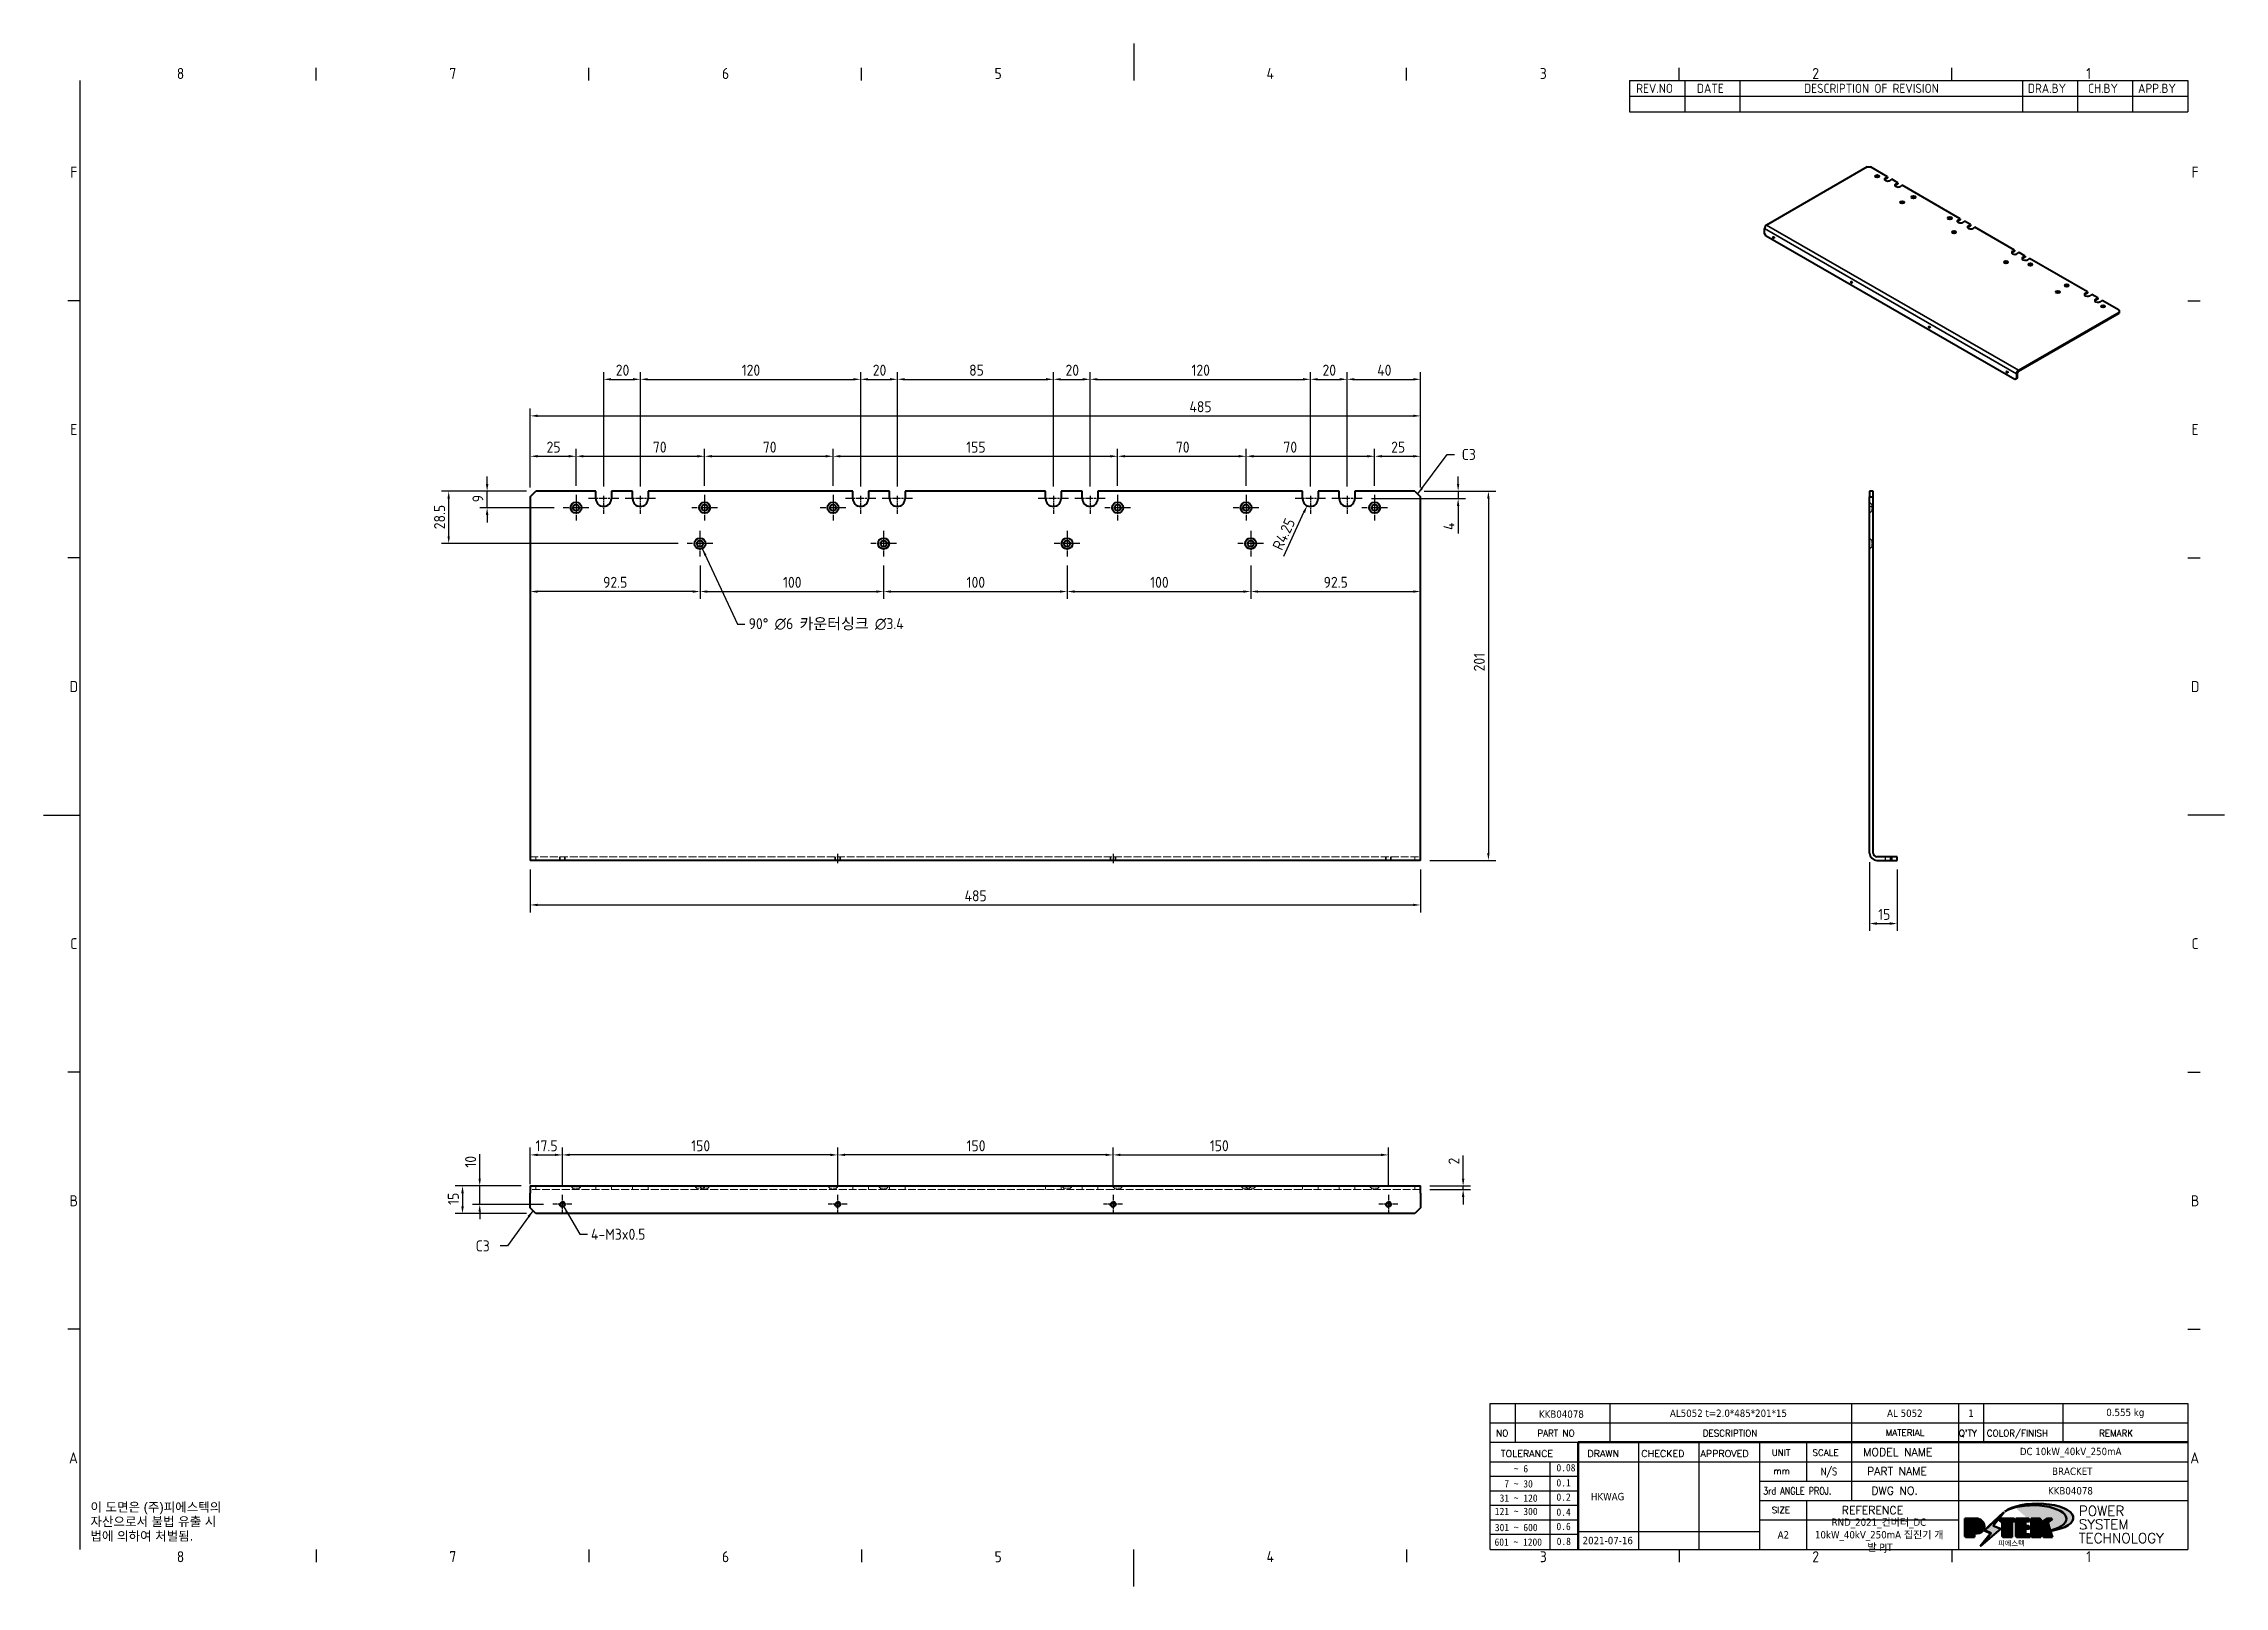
# Model space of a CAD drawing. Header units: millimetres. Extents: x 0 to 1188, y 0 to 840.
import ezdxf
from ezdxf.enums import TextEntityAlignment as Align

# ---------------------------------------------------------------- set-up
doc = ezdxf.new("R2010")
doc.units = ezdxf.units.MM
doc.header["$LTSCALE"] = 2
doc.linetypes.add('CHAIN', pattern=[0.3543, 0.2362, -0.0295, 0.0591, -0.0295])
doc.linetypes.add('DASHED', pattern=[0.2067, 0.1654, -0.0413])
doc.layers.get('0').update_dxf_attribs({"color": 3, "lineweight": 25})
for name, color, linetype, lineweight in [('가려진 것(ISO)', 2, 'DASHED', 18), ('가시적인 것(ISO)', 3, 'Continuous', 40), ('가시적인 좁은 것(ISO)', 3, 'Continuous', 35), ('경계(ISO)', 7, 'Continuous', 25), ('기호(ISO)', 5, 'Continuous', 25), ('제목(ISO)', 5, 'Continuous', 50), ('중심 표식(ISO)', 1, 'Continuous', 25), ('중심선(ISO)', 1, 'Continuous', 25), ('치수(ISO)', 2, 'Continuous', 25), ('해치(ISO)', 7, 'Continuous', 18)]:
    doc.layers.add(name, color=color, linetype=linetype, lineweight=lineweight)
doc.styles.add('HAN_291', font='')
doc.styles.add('HAN_370', font='', dxfattribs={"width": 2})
doc.styles.add('ISO ProportionalPSTEK', font='isocp.shx')
doc.styles.add('RC_284', font='ROMANC.shx')
doc.styles.add('RC_287', font='ROMANC.shx')
doc.styles.add('RC_292', font='ROMANC.shx')
doc.styles.add('ROMANT_294', font='romant.shx')
doc.styles.add('문자 텍스트_PSTEK_POSCO', font='isocp.shx')
doc.styles.add('치수 텍스트_PSTEK_POSCO', font='isocp.shx')
doc.styles.add('텍스트 스타일198', font='tahoma.ttf')
doc.styles.add('텍스트 스타일333', font='ROMANC.shx', dxfattribs={"width": 0.8})
doc.styles.get('HAN_291').set_extended_font_data('GulimChe')
doc.styles.get('HAN_370').set_extended_font_data('GulimChe')
doc.dimstyles.new('치수_PSTEK_POSCO', dxfattribs={"dimscale": 2, "dimtxt": 3, "dimasz": 2, "dimexe": 2, "dimexo": 2.5, "dimgap": 1, "dimtad": 1, "dimrnd": 1e-08, "dimdsep": 46, "dimtxsty": '치수 텍스트_PSTEK_POSCO', "dimcen": 0.09, "dimdle": 10, "dimclrd": 7, "dimclre": 7, "dimclrt": 2, "dimadec": 1, "dimazin": 2, "dimtfac": 1, "dimtmove": 0, "dimatfit": 3, "dimfxl": 0, "dimtolj": 1, "dimlwd": -1, "dimlwe": -1, "dimarcsym": 0})
doc.dimstyles.new('치수_PSTEK_POSCO$7', dxfattribs={"dimscale": 2, "dimtxt": 3, "dimasz": 2, "dimexe": 2, "dimexo": 2.5, "dimgap": 1, "dimtad": 1, "dimrnd": 1e-08, "dimdsep": 46, "dimtxsty": '치수 텍스트_PSTEK_POSCO', "dimcen": 0.09, "dimdle": 10, "dimclrd": 7, "dimclre": 7, "dimclrt": 2, "dimadec": 1, "dimazin": 2, "dimtfac": 1, "dimtmove": 0, "dimatfit": 3, "dimfxl": 0, "dimtolj": 1, "dimlwd": -1, "dimlwe": -1, "dimarcsym": 0})

msp = doc.modelspace()

# ---------------------------------------------------------------- texts
at = {"layer": '기호(ISO)', "color": 2, "char_height": 6, "attachment_point": 4, "style": '치수 텍스트_PSTEK_POSCO'}
for insert in [(772.556, 616.331), (235.388, 185.366)]:
    msp.add_mtext('{C3}', dxfattribs=dict(at, insert=insert))
at = {"layer": '기호(ISO)', "color": 2, "attachment_point": 4}
for s, insert, char_height, width, line_spacing_factor, style in [('{90° \\fAIGDT|b0|i0;\\H6.0000;n\\fisocp|b0|i0;\\H6.0000;6 카운터싱크 \\fAIGDT|b0|i0;\\H6.0000;n\\fisocp|b0|i0;\\H6.0000;3.4}', (384.074, 523.857), 6, 98.74739, 0.525, '치수 텍스트_PSTEK_POSCO'), ('{4-M3x0.5}', (298.2, 191.713), 6, 37.04618, 0.525, '치수 텍스트_PSTEK_POSCO'), ('{\\fArial|b0|i0;\\H5.0000;이 도면은 (주)피에스텍의\\P자산으로서 불법 유출 시 \\P법에 의하여 처벌됨.}', (25.51, 35.029), 5, 78.61221, 0.944221, '문자 텍스트_PSTEK_POSCO')]:
    msp.add_mtext(s, dxfattribs=dict(at, insert=insert, char_height=char_height, width=width, line_spacing_factor=line_spacing_factor, style=style))

# ---------------------------------------------------------------- blocks, each defined once
blk = doc.blocks.new('경계 Default Border')
at = {"layer": '경계(ISO)'}
for p, q in [((74.25, 410), (74.25, 413.4)), ((148.5, 410), (148.5, 413.4)), ((222.75, 410), (222.75, 413.4)), ((371.25, 410), (371.25, 413.4)), ((445.5, 410), (445.5, 413.4)), ((519.75, 410), (519.75, 413.4)), ((10, 350), (6.6, 350)), ((584, 350), (587.4, 350)), ((10, 280), (6.6, 280)), ((584, 280), (587.4, 280)), ((10, 140), (6.6, 140)), ((584, 140), (587.4, 140)), ((10, 70), (6.6, 70)), ((584, 70), (587.4, 70)), ((74.25, 10), (74.25, 6.6)), ((148.5, 10), (148.5, 6.6)), ((222.75, 10), (222.75, 6.6)), ((371.25, 10), (371.25, 6.6)), ((445.5, 10), (445.5, 6.6)), ((519.75, 10), (519.75, 6.6))]:
    blk.add_line(p, q, dxfattribs=at)
at = {"layer": '경계(ISO)', "flags": 128}
for points in [[(297, 420), (297, 410)], [(10, 10), (10, 410)], [(0, 210), (10, 210)], [(594, 210), (584, 210)], [(297, 0), (297, 10)]]:
    blk.add_lwpolyline(points, dxfattribs=at)
at = {"layer": '경계(ISO)', "color": 2, "char_height": 3, "attachment_point": 7, "style": '문자 텍스트_PSTEK_POSCO'}
for s, insert in [('8', (36.27, 410.37)), ('7', (110.52, 410.39)), ('6', (184.77, 410.37)), ('5', (259.02, 410.37)), ('4', (333.1, 410.4)), ('3', (407.54, 410.37)), ('2', (481.75, 410.37)), ('1', (556.36, 410.4)), ('F', (7.24, 383.5)), ('F', (585.04, 383.5)), ('E', (7.24, 313.47)), ('E', (585.04, 313.47)), ('D', (7.08, 243.47)), ('D', (584.88, 243.47)), ('C', (7.24, 173.47)), ('C', (585.04, 173.47)), ('B', (7.08, 103.47)), ('B', (584.88, 103.47)), ('A', (6.91, 33.49)), ('A', (584.71, 33.49)), ('8', (36.27, 6.57)), ('7', (110.52, 6.59)), ('6', (184.77, 6.57)), ('5', (259.02, 6.57)), ('4', (333.1, 6.6)), ('3', (407.54, 6.57)), ('2', (481.75, 6.57)), ('1', (556.36, 6.6))]:
    blk.add_mtext(s, dxfattribs=dict(at, insert=insert))
blk = doc.blocks.new('제목 블록 PSTEK')
h = blk.add_hatch(color=1)
edge = h.paths.add_edge_path(flags=0)
edge.add_line((314.22, 19.61), (314.22, 17))
edge.add_line((314.22, 17), (314.35, 17))
edge.add_arc((314.35, 17.65), 0.651, 270, 360)
edge.add_line((315, 17.65), (315, 18.96))
edge.add_arc((314.35, 18.96), 0.651, 0, 90)
edge.add_line((314.35, 19.61), (314.22, 19.61))
edge = h.paths.add_edge_path()
edge.add_arc((314.98, 18.29), 1.97, 270, 450)
edge.add_line((314.98, 20.26), (311.77, 20.26))
edge.add_line((311.77, 20.26), (311.77, 15.34))
edge.add_line((311.77, 15.34), (314.22, 15.34))
edge.add_line((314.22, 15.34), (314.22, 16.32))
edge.add_line((314.22, 16.32), (314.98, 16.32))
h = blk.add_hatch(color=252)
edge = h.paths.add_edge_path()
edge.add_arc((314.98, 18.29), 1.97, 270, 406.82787)
edge.add_arc((315.16, 18.14), 1.97, -90, 53.56098, ccw=False)
edge.add_line((315.16, 16.17), (314.4, 16.17))
edge.add_line((314.4, 16.17), (314.4, 15.19))
edge.add_line((314.4, 15.19), (311.94, 15.19))
edge.add_line((311.94, 15.19), (311.94, 15.34))
edge.add_line((311.94, 15.34), (314.22, 15.34))
edge.add_line((314.22, 15.34), (314.22, 16.32))
edge.add_line((314.22, 16.32), (314.98, 16.32))
h = blk.add_hatch(color=252)
edge = h.paths.add_edge_path()
edge.add_line((314.4, 19.46), (314.53, 19.46))
edge.add_arc((314.53, 18.81), 0.651, 60.41893, 90, ccw=False)
edge.add_arc((314.35, 18.96), 0.651, 39.96992, 90)
edge.add_line((314.35, 19.61), (314.22, 19.61))
edge.add_line((314.22, 19.61), (314.22, 17))
edge.add_line((314.22, 17), (314.35, 17))
edge.add_arc((314.35, 17.65), 0.651, 270, 274.69308)
edge.add_line((314.4, 17), (314.4, 19.46))
for color, points in [(252, [(317.22, 17.06), (322.03, 21.63), (322.28, 21.94), (317.05, 16.98), (318.75, 16.19), (316, 12.72), (316.34, 13), (318.92, 16.27)]), (5, [(321.62, 17.42), (319.53, 18.25), (322.45, 22.02), (317.22, 17.06), (318.92, 16.27), (316.17, 12.8)]), (1, [(324.48, 19.61), (325.24, 19.61), (325.24, 20.26), (321.23, 20.26), (321.23, 19.61), (321.98, 19.61), (321.98, 15.34), (324.48, 15.34)]), (252, [(321.98, 19.61), (321.4, 19.61), (321.4, 19.46), (321.98, 19.46)]), (252, [(324.66, 19.46), (325.42, 19.46), (325.42, 20.11), (325.24, 20.11), (325.24, 19.61), (324.48, 19.61), (324.48, 15.34), (322.16, 15.34), (322.16, 15.19), (324.66, 15.19)]), (1, [(329.23, 20.26), (325.66, 20.26), (325.66, 15.34), (329.36, 15.34), (329.36, 15.99), (328.11, 15.99), (328.11, 17.56), (329.23, 17.56), (329.23, 18.26), (328.11, 18.26), (328.11, 19.61), (329.23, 19.61)]), (252, [(328.29, 19.46), (329.41, 19.46), (329.41, 20.11), (329.23, 20.11), (329.23, 19.61), (328.11, 19.61), (328.11, 18.26), (328.29, 18.26)]), (252, [(328.29, 17.42), (329.41, 17.42), (329.41, 18.11), (329.23, 18.11), (329.23, 17.56), (328.11, 17.56), (328.11, 15.99), (328.29, 15.99)]), (1, [(332.33, 20.26), (329.86, 20.26), (329.86, 15.34), (332.33, 15.34), (332.33, 17.43), (333.07, 15.34), (335.49, 15.34), (334.25, 19.31), (335.44, 20.26), (334.31, 20.26), (332.33, 19)]), (252, [(332.51, 20.11), (332.33, 20.11), (332.33, 19), (332.51, 19.11)]), (252, [(335.62, 20.11), (335.25, 20.11), (334.25, 19.31), (335.49, 15.34), (333.2, 15.34), (333.25, 15.19), (335.66, 15.19), (334.43, 19.16)]), (252, [(329.54, 15.85), (329.36, 15.85), (329.36, 15.34), (325.83, 15.34), (325.83, 15.19), (329.54, 15.19)]), (252, [(332.51, 16.93), (332.33, 17.43), (332.33, 15.34), (330.04, 15.34), (330.04, 15.19), (332.51, 15.19)])]:
    blk.add_hatch(color=color).paths.add_polyline_path(points)
at = {"layer": '해치(ISO)'}
h = blk.add_hatch(color=140, dxfattribs=at)
edge = h.paths.add_edge_path()
edge.add_ellipse((330.37, 20.16), major_axis=(9.1, 0), ratio=0.40699, start_angle=301.30985, end_angle=507.74369)
edge.add_ellipse((331.53, 20.46), major_axis=(-9.82, 0), ratio=0.39426, start_angle=111.51207, end_angle=334.47025, ccw=False)
edge.add_line((335.14, 16.86), (335.1, 16.99))
at = {"color": 180}
for p, q in [((182.48, 11.79), (182.48, 51.57)), ((182.48, 51.57), (372.48, 51.57)), ((189.27, 51.57), (189.27, 41.01)), ((215.22, 41.01), (215.22, 51.57)), ((280.88, 51.57), (280.88, 41.01)), ((310.09, 51.57), (310.09, 41.01)), ((316.9, 51.57), (316.9, 41.01)), ((338.46, 51.57), (338.46, 41.01)), ((372.48, 51.57), (372.48, 11.79)), ((182.48, 46.29), (372.48, 46.29)), ((182.48, 41.01), (206.45, 41.01)), ((182.48, 35.73), (206.45, 35.73)), ((198.86, 12.03), (198.86, 35.73)), ((206.45, 35.73), (372.48, 35.73)), ((222.94, 11.79), (222.94, 41.01)), ((239.43, 11.79), (239.43, 41.01)), ((255.92, 11.79), (255.92, 41.01)), ((268.69, 41.01), (268.69, 30.45)), ((280.88, 41.01), (280.88, 25.17)), ((310.09, 41.01), (310.09, 11.79)), ((182.48, 31.78), (206.45, 31.78)), ((255.92, 30.45), (372.48, 30.45)), ((182.48, 27.83), (206.45, 27.83)), ((182.48, 23.88), (206.45, 23.88)), ((255.92, 25.17), (372.48, 25.17)), ((268.69, 25.17), (268.69, 11.79)), ((182.48, 19.93), (206.45, 19.93)), ((255.92, 19.89), (310.09, 19.89)), ((182.48, 15.98), (206.45, 15.98)), ((206.45, 16.74), (255.92, 16.74)), ((182.48, 11.79), (372.48, 11.79))]:
    blk.add_line(p, q, dxfattribs=at)
at = {"color": 7, "lineweight": 50}
for p, q in [((206.45, 11.79), (206.45, 41.01)), ((206.45, 41.01), (372.48, 41.01))]:
    blk.add_line(p, q, dxfattribs=at)
at = {"color": 7}
for p, q in [((314.98, 20.26), (311.77, 20.26)), ((311.77, 20.26), (311.77, 15.34)), ((314.98, 20.26), (311.77, 20.26)), ((311.77, 20.26), (311.77, 15.34)), ((314.22, 17), (314.22, 19.61)), ((314.22, 19.61), (314.35, 19.61)), ((314.35, 19.61), (314.22, 19.61)), ((314.22, 19.61), (314.22, 17)), ((314.22, 17), (314.22, 19.61)), ((314.22, 19.61), (314.35, 19.61)), ((314.4, 19.46), (314.53, 19.46)), ((314.4, 17), (314.4, 19.46)), ((315, 18.96), (315, 17.65)), ((315, 18.96), (315, 17.65)), ((322.28, 21.94), (317.05, 16.98)), ((322.45, 22.02), (317.22, 17.06)), ((317.22, 17.06), (322.03, 21.63)), ((319.53, 18.25), (322.45, 22.02)), ((321.62, 17.42), (319.53, 18.25)), ((325.24, 20.26), (321.23, 20.26)), ((321.23, 20.26), (321.23, 19.61)), ((325.24, 20.26), (321.23, 20.26)), ((321.23, 20.26), (321.23, 19.61)), ((321.23, 19.61), (321.98, 19.61)), ((321.23, 19.61), (321.98, 19.61)), ((321.4, 19.61), (321.4, 19.46)), ((321.98, 19.61), (321.4, 19.61)), ((321.4, 19.46), (321.98, 19.46)), ((321.98, 19.61), (321.98, 15.34)), ((321.98, 19.46), (321.98, 19.61)), ((321.98, 19.61), (321.98, 15.34)), ((322.03, 21.63), (322.28, 21.94)), ((324.48, 19.61), (325.24, 19.61)), ((324.48, 15.34), (324.48, 19.61)), ((325.24, 19.61), (324.48, 19.61)), ((324.48, 19.61), (324.48, 15.34)), ((324.48, 19.61), (325.24, 19.61)), ((324.48, 15.34), (324.48, 19.61)), ((324.66, 19.46), (325.42, 19.46)), ((324.66, 15.19), (324.66, 19.46)), ((325.24, 19.61), (325.24, 20.26)), ((325.24, 19.61), (325.24, 20.26)), ((325.42, 20.11), (325.24, 20.11)), ((325.24, 20.11), (325.24, 19.61)), ((325.42, 19.46), (325.42, 20.11)), ((329.23, 20.26), (325.66, 20.26)), ((325.66, 20.26), (325.66, 15.34)), ((325.66, 20.26), (325.66, 15.34)), ((329.23, 20.26), (325.66, 20.26)), ((328.11, 18.26), (328.11, 19.61)), ((328.11, 19.61), (329.23, 19.61)), ((329.23, 19.61), (328.11, 19.61)), ((328.11, 19.61), (328.11, 18.26)), ((328.11, 18.26), (328.11, 19.61)), ((328.11, 19.61), (329.23, 19.61)), ((329.23, 18.26), (328.11, 18.26)), ((328.11, 18.26), (328.29, 18.26)), ((329.23, 18.26), (328.11, 18.26)), ((328.29, 18.26), (328.29, 19.46)), ((328.29, 19.46), (329.41, 19.46)), ((329.23, 19.61), (329.23, 20.26)), ((329.23, 19.61), (329.23, 20.26)), ((329.41, 20.11), (329.23, 20.11)), ((329.23, 20.11), (329.23, 19.61)), ((329.23, 17.56), (329.23, 18.26)), ((329.23, 17.56), (329.23, 18.26)), ((329.41, 18.11), (329.23, 18.11)), ((329.23, 18.11), (329.23, 17.56)), ((329.41, 19.46), (329.41, 20.11)), ((329.41, 17.42), (329.41, 18.11)), ((332.33, 20.26), (329.86, 20.26)), ((329.86, 20.26), (329.86, 15.34)), ((329.86, 20.26), (329.86, 15.34)), ((332.33, 20.26), (329.86, 20.26)), ((334.31, 20.26), (332.33, 19)), ((332.33, 19), (332.33, 20.26)), ((334.31, 20.26), (332.33, 19)), ((332.33, 19), (332.33, 20.26)), ((332.51, 20.11), (332.33, 20.11)), ((332.33, 20.11), (332.33, 19)), ((332.33, 19), (332.51, 19.11)), ((332.51, 19.11), (332.51, 20.11)), ((334.25, 19.31), (335.44, 20.26)), ((334.25, 19.31), (335.44, 20.26)), ((335.25, 20.11), (334.25, 19.31)), ((335.49, 15.34), (334.25, 19.31)), ((334.25, 19.31), (335.49, 15.34)), ((335.49, 15.34), (334.25, 19.31)), ((335.44, 20.26), (334.31, 20.26)), ((335.44, 20.26), (334.31, 20.26)), ((334.43, 19.16), (335.62, 20.11)), ((335.66, 15.19), (334.43, 19.16)), ((335.62, 20.11), (335.25, 20.11)), ((311.77, 15.34), (314.22, 15.34)), ((311.77, 15.34), (314.22, 15.34)), ((314.22, 15.34), (311.94, 15.34)), ((311.94, 15.34), (311.94, 15.19)), ((311.94, 15.19), (314.4, 15.19)), ((314.35, 17), (314.22, 17)), ((314.22, 17), (314.35, 17)), ((314.35, 17), (314.22, 17)), ((314.22, 16.32), (314.98, 16.32)), ((314.22, 15.34), (314.22, 16.32)), ((314.98, 16.32), (314.22, 16.32)), ((314.22, 16.32), (314.22, 15.34)), ((314.22, 16.32), (314.98, 16.32)), ((314.22, 15.34), (314.22, 16.32)), ((314.4, 16.17), (315.16, 16.17)), ((314.4, 15.19), (314.4, 16.17)), ((318.75, 16.19), (316, 12.72)), ((316, 12.72), (316.34, 13)), ((316.17, 12.8), (321.62, 17.42)), ((318.92, 16.27), (316.17, 12.8)), ((316.34, 13), (318.92, 16.27)), ((317.05, 16.98), (318.75, 16.19)), ((318.92, 16.27), (317.22, 17.06)), ((317.22, 17.06), (318.92, 16.27)), ((321.98, 15.34), (324.48, 15.34)), ((321.98, 15.34), (324.48, 15.34)), ((324.48, 15.34), (322.16, 15.34)), ((322.16, 15.34), (322.16, 15.19)), ((322.16, 15.19), (324.66, 15.19)), ((325.66, 15.34), (329.36, 15.34)), ((325.66, 15.34), (329.36, 15.34)), ((329.36, 15.34), (325.83, 15.34)), ((325.83, 15.34), (325.83, 15.19)), ((325.83, 15.19), (329.54, 15.19)), ((328.11, 17.56), (329.23, 17.56)), ((328.11, 15.99), (328.11, 17.56)), ((329.23, 17.56), (328.11, 17.56)), ((328.11, 17.56), (328.11, 15.99)), ((328.11, 17.56), (329.23, 17.56)), ((328.11, 15.99), (328.11, 17.56)), ((329.36, 15.99), (328.11, 15.99)), ((328.11, 15.99), (328.29, 15.99)), ((329.36, 15.99), (328.11, 15.99)), ((328.29, 15.99), (328.29, 17.42)), ((328.29, 17.42), (329.41, 17.42)), ((329.36, 15.34), (329.36, 15.99)), ((329.36, 15.34), (329.36, 15.99)), ((329.54, 15.85), (329.36, 15.85)), ((329.36, 15.85), (329.36, 15.34)), ((329.54, 15.19), (329.54, 15.85)), ((329.86, 15.34), (332.33, 15.34)), ((329.86, 15.34), (332.33, 15.34)), ((332.33, 15.34), (330.04, 15.34)), ((330.04, 15.34), (330.04, 15.19)), ((330.04, 15.19), (332.51, 15.19)), ((332.33, 17.43), (333.07, 15.34)), ((332.33, 15.34), (332.33, 17.43)), ((332.51, 16.93), (332.33, 17.43)), ((332.33, 17.43), (332.33, 15.34)), ((332.33, 17.43), (333.07, 15.34)), ((332.33, 15.34), (332.33, 17.43)), ((332.51, 15.19), (332.51, 16.93)), ((333.07, 15.34), (335.49, 15.34)), ((333.07, 15.34), (335.49, 15.34)), ((335.49, 15.34), (333.2, 15.34)), ((333.2, 15.34), (333.25, 15.19)), ((333.25, 15.19), (335.66, 15.19)), ((345.04, 17.5), (344.99, 17.69))]:
    blk.add_line(p, q, dxfattribs=at)
at = {"color": 1}
for p, q in [((314.98, 20.26), (311.77, 20.26)), ((311.77, 20.26), (311.77, 15.34)), ((314.22, 17), (314.22, 19.61)), ((314.22, 19.61), (314.35, 19.61)), ((315, 18.96), (315, 17.65)), ((325.24, 20.26), (321.23, 20.26)), ((321.23, 20.26), (321.23, 19.61)), ((321.23, 19.61), (321.98, 19.61)), ((321.98, 19.61), (321.98, 15.34)), ((324.48, 19.61), (325.24, 19.61)), ((324.48, 15.34), (324.48, 19.61)), ((325.24, 19.61), (325.24, 20.26)), ((329.23, 20.26), (325.66, 20.26)), ((325.66, 20.26), (325.66, 15.34)), ((328.11, 18.26), (328.11, 19.61)), ((328.11, 19.61), (329.23, 19.61)), ((329.23, 18.26), (328.11, 18.26)), ((329.23, 19.61), (329.23, 20.26)), ((329.23, 17.56), (329.23, 18.26)), ((332.33, 20.26), (329.86, 20.26)), ((329.86, 20.26), (329.86, 15.34)), ((334.31, 20.26), (332.33, 19)), ((332.33, 19), (332.33, 20.26)), ((334.25, 19.31), (335.44, 20.26)), ((335.49, 15.34), (334.25, 19.31)), ((335.44, 20.26), (334.31, 20.26)), ((311.77, 15.34), (314.22, 15.34)), ((314.35, 17), (314.22, 17)), ((314.22, 16.32), (314.98, 16.32)), ((314.22, 15.34), (314.22, 16.32)), ((321.98, 15.34), (324.48, 15.34)), ((325.66, 15.34), (329.36, 15.34)), ((328.11, 17.56), (329.23, 17.56)), ((328.11, 15.99), (328.11, 17.56)), ((329.36, 15.99), (328.11, 15.99)), ((329.36, 15.34), (329.36, 15.99)), ((329.86, 15.34), (332.33, 15.34)), ((332.33, 17.43), (333.07, 15.34)), ((332.33, 15.34), (332.33, 17.43)), ((333.07, 15.34), (335.49, 15.34))]:
    blk.add_line(p, q, dxfattribs=at)
at = {"color": 5}
for p, q in [((322.45, 22.02), (317.22, 17.06)), ((319.53, 18.25), (322.45, 22.02)), ((321.62, 17.42), (319.53, 18.25)), ((316.17, 12.8), (321.62, 17.42)), ((318.92, 16.27), (316.17, 12.8)), ((317.22, 17.06), (318.92, 16.27))]:
    blk.add_line(p, q, dxfattribs=at)
at = {"color": 7}
for centre, radius, start, end in [((314.35, 18.96), 0.651, 0, 90), ((314.35, 18.96), 0.651, 39.96992, 90), ((314.35, 18.96), 0.651, 0, 90), ((314.53, 18.81), 0.651, 60.41893, 90), ((314.98, 18.29), 1.97, 270, 90), ((314.98, 18.29), 1.97, 270, 90), ((314.98, 18.29), 1.97, 270, 46.82787), ((315.16, 18.14), 1.97, 270, 53.56098), ((314.35, 17.65), 0.651, 270, 0), ((314.35, 17.65), 0.651, 270, 0), ((314.35, 17.65), 0.651, 270, 274.69308)]:
    blk.add_arc(centre, radius, start, end, dxfattribs=at)
at = {"color": 1}
for centre, radius, start, end in [((314.35, 18.96), 0.651, 0, 90), ((314.98, 18.29), 1.97, 270, 90), ((314.35, 17.65), 0.651, 270, 0)]:
    blk.add_arc(centre, radius, start, end, dxfattribs=at)
at = {"layer": '제목(ISO)', "lineweight": 18}
blk.add_line((182.48, 35.73), (182.48, 11.79), dxfattribs=at)
at = {"layer": '제목(ISO)'}
for p, q in [((314.98, 20.26), (311.77, 20.26)), ((311.77, 20.26), (311.77, 15.34)), ((314.22, 17), (314.22, 19.61)), ((314.22, 19.61), (314.35, 19.61)), ((314.35, 19.61), (314.22, 19.61)), ((314.22, 19.61), (314.22, 17)), ((314.4, 19.46), (314.53, 19.46)), ((314.4, 17), (314.4, 19.46)), ((315, 18.96), (315, 17.65)), ((322.28, 21.94), (317.05, 16.98)), ((322.45, 22.02), (317.22, 17.06)), ((317.22, 17.06), (322.03, 21.63)), ((319.53, 18.25), (322.45, 22.02)), ((321.62, 17.42), (319.53, 18.25)), ((325.24, 20.26), (321.23, 20.26)), ((321.23, 20.26), (321.23, 19.61)), ((321.23, 19.61), (321.98, 19.61)), ((321.98, 19.61), (321.4, 19.61)), ((321.4, 19.61), (321.4, 19.46)), ((321.4, 19.46), (321.98, 19.46)), ((321.98, 19.61), (321.98, 15.34)), ((321.98, 19.46), (321.98, 19.61)), ((322.03, 21.63), (322.28, 21.94)), ((324.48, 19.61), (325.24, 19.61)), ((324.48, 15.34), (324.48, 19.61)), ((325.24, 19.61), (324.48, 19.61)), ((324.48, 19.61), (324.48, 15.34)), ((324.66, 19.46), (325.42, 19.46)), ((324.66, 15.19), (324.66, 19.46)), ((325.24, 19.61), (325.24, 20.26)), ((325.42, 20.11), (325.24, 20.11)), ((325.24, 20.11), (325.24, 19.61)), ((325.42, 19.46), (325.42, 20.11)), ((329.23, 20.26), (325.66, 20.26)), ((325.66, 20.26), (325.66, 15.34)), ((328.11, 18.26), (328.11, 19.61)), ((328.11, 19.61), (329.23, 19.61)), ((329.23, 19.61), (328.11, 19.61)), ((328.11, 19.61), (328.11, 18.26)), ((329.23, 18.26), (328.11, 18.26)), ((328.11, 18.26), (328.29, 18.26)), ((328.29, 19.46), (329.41, 19.46)), ((328.29, 18.26), (328.29, 19.46)), ((329.23, 19.61), (329.23, 20.26)), ((329.41, 20.11), (329.23, 20.11)), ((329.23, 20.11), (329.23, 19.61)), ((329.23, 17.56), (329.23, 18.26)), ((329.41, 18.11), (329.23, 18.11)), ((329.23, 18.11), (329.23, 17.56)), ((329.41, 19.46), (329.41, 20.11)), ((329.41, 17.42), (329.41, 18.11)), ((332.33, 20.26), (329.86, 20.26)), ((329.86, 20.26), (329.86, 15.34)), ((334.31, 20.26), (332.33, 19)), ((332.33, 19), (332.33, 20.26)), ((332.51, 20.11), (332.33, 20.11)), ((332.33, 20.11), (332.33, 19)), ((332.33, 19), (332.51, 19.11)), ((332.51, 19.11), (332.51, 20.11)), ((334.25, 19.31), (335.44, 20.26)), ((335.25, 20.11), (334.25, 19.31)), ((335.49, 15.34), (334.25, 19.31)), ((334.25, 19.31), (335.49, 15.34)), ((335.44, 20.26), (334.31, 20.26)), ((334.43, 19.16), (335.62, 20.11)), ((335.66, 15.19), (334.43, 19.16)), ((335.62, 20.11), (335.25, 20.11)), ((311.77, 15.34), (314.22, 15.34)), ((314.22, 15.34), (311.94, 15.34)), ((311.94, 15.34), (311.94, 15.19)), ((311.94, 15.19), (314.4, 15.19)), ((314.35, 17), (314.22, 17)), ((314.22, 17), (314.35, 17)), ((314.22, 15.34), (314.22, 16.32)), ((314.22, 16.32), (314.98, 16.32)), ((314.98, 16.32), (314.22, 16.32)), ((314.22, 16.32), (314.22, 15.34)), ((314.4, 15.19), (314.4, 16.17)), ((314.4, 16.17), (315.16, 16.17)), ((318.75, 16.19), (316, 12.72)), ((316, 12.72), (316.34, 13)), ((316.17, 12.8), (321.62, 17.42)), ((318.92, 16.27), (316.17, 12.8)), ((316.34, 13), (318.92, 16.27)), ((317.05, 16.98), (318.75, 16.19)), ((317.22, 17.06), (318.92, 16.27)), ((318.92, 16.27), (317.22, 17.06)), ((321.98, 15.34), (324.48, 15.34)), ((324.48, 15.34), (322.16, 15.34)), ((322.16, 15.34), (322.16, 15.19)), ((322.16, 15.19), (324.66, 15.19)), ((325.66, 15.34), (329.36, 15.34)), ((329.36, 15.34), (325.83, 15.34)), ((325.83, 15.34), (325.83, 15.19)), ((325.83, 15.19), (329.54, 15.19)), ((328.11, 15.99), (328.11, 17.56)), ((328.11, 17.56), (329.23, 17.56)), ((329.23, 17.56), (328.11, 17.56)), ((328.11, 17.56), (328.11, 15.99)), ((329.36, 15.99), (328.11, 15.99)), ((328.11, 15.99), (328.29, 15.99)), ((328.29, 17.42), (329.41, 17.42)), ((328.29, 15.99), (328.29, 17.42)), ((329.36, 15.34), (329.36, 15.99)), ((329.54, 15.85), (329.36, 15.85)), ((329.36, 15.85), (329.36, 15.34)), ((329.54, 15.19), (329.54, 15.85)), ((329.86, 15.34), (332.33, 15.34)), ((332.33, 15.34), (330.04, 15.34)), ((330.04, 15.34), (330.04, 15.19)), ((330.04, 15.19), (332.51, 15.19)), ((332.33, 15.34), (332.33, 17.43)), ((332.33, 17.43), (333.07, 15.34)), ((332.51, 16.93), (332.33, 17.43)), ((332.33, 17.43), (332.33, 15.34)), ((332.51, 15.19), (332.51, 16.93)), ((333.07, 15.34), (335.49, 15.34)), ((335.49, 15.34), (333.2, 15.34)), ((333.2, 15.34), (333.25, 15.19)), ((333.25, 15.19), (335.66, 15.19))]:
    blk.add_line(p, q, dxfattribs=at)
at = {"layer": '제목(ISO)', "color": 4}
blk.add_line((335.14, 16.86), (335.1, 16.99), dxfattribs=at)
at = {"layer": '제목(ISO)'}
for centre, radius, start, end in [((314.35, 18.96), 0.651, 0, 90), ((314.35, 18.96), 0.651, 39.96992, 90), ((314.53, 18.81), 0.651, 60.41893, 90), ((314.98, 18.29), 1.97, 46.82787, 90), ((314.98, 18.29), 1.97, 270, 46.82787), ((314.98, 18.29), 1.97, 270, 46.82787), ((315.16, 18.14), 1.97, 270, 53.56098), ((314.35, 17.65), 0.651, 270, 0), ((314.35, 17.65), 0.651, 270, 274.69308)]:
    blk.add_arc(centre, radius, start, end, dxfattribs=at)
at = {"layer": '제목(ISO)', "color": 4}
for centre, major_axis, ratio, start_param, end_param in [((331.53, 20.46), (9.82, 0), 0.39426, 5.087845, 8.9792), ((330.37, 20.16), (9.1, 0), 0.40699, 5.258849, 8.861799)]:
    blk.add_ellipse(centre, major_axis=major_axis, ratio=ratio, start_param=start_param, end_param=end_param, dxfattribs=at)
at = {"color": 2}
for s, height, style, p in [('NO', 1.742, 'RC_284', (184.14, 42.62)), ('PART NO', 1.742, 'RC_284', (195.34, 42.62)), ('DESCRIPTION', 1.7424, 'RC_284', (240.4, 42.62)), ("Q'TY", 1.742, 'RC_284', (310.14, 42.62)), ('COLOR/FINISH', 1.7424, 'RC_284', (317.77, 42.62)), ('REMARK', 1.742, 'RC_284', (348.35, 42.62)), (' TOLERANCE', 1.9, 'RC_287', (184.09, 37.01)), ('DRAWN', 1.9, 'RC_287', (208.98, 37.01)), ('CHECKED', 1.9, 'RC_287', (223.69, 37.01)), ('APPROVED', 1.9, 'RC_287', (239.78, 37.01)), ('UNIT', 1.742, 'RC_284', (259.17, 37.34)), ('SCALE', 1.742, 'RC_284', (270.29, 37.34)), ('MODEL NAME', 2.178, 'RC_292', (284.1, 37.25)), ('  7 ~ 30', 2, 'HAN_291', (183.77, 28.71)), ('    ~ 6', 2, 'HAN_291', (183.77, 32.82)), ('0.08', 2, 'HAN_291', (200.55, 33.1)), ('0.1', 2, 'HAN_291', (200.55, 28.99)), ('mm', 1.742, 'RC_284', (259.65, 32.35)), ('PART NAME', 2.178, 'RC_292', (285.14, 32.03)), (' 31 ~ 120', 2, 'HAN_291', (183.77, 24.83)), ('0.2', 2, 'HAN_291', (200.55, 25.11)), (' DWG NO.', 2.178, 'RC_292', (284.81, 26.75)), ('301 ~ 600', 2, 'HAN_291', (183.77, 16.83)), ('121 ~ 300', 2, 'HAN_291', (183.77, 21.21)), ('0.4', 2, 'HAN_291', (200.55, 21)), ('0.6', 2, 'HAN_291', (200.55, 17.12)), ('SIZE', 1.742, 'RC_284', (259.17, 21.69)), ('REFERENCE', 2.178, 'RC_292', (278.27, 21.43)), ('601 ~ 1200', 2, 'HAN_291', (183.68, 12.85)), ('0.8', 2, 'HAN_291', (200.61, 13.06))]:
    blk.add_text(s, height=height, dxfattribs=dict(at, style=style)).set_placement(p)
at = {"color": 2, "style": 'RC_284'}
blk.add_text('MATERIAL', height=1.742, dxfattribs=at).set_placement((295.48, 43.65), align=Align.MIDDLE_CENTER)
at = {"color": 7, "style": '텍스트 스타일333', "width": 0.8}
blk.add_text('N/S', height=2, dxfattribs=at).set_placement((274.78, 33.09), align=Align.MIDDLE_CENTER)
at = {"color": 2, "style": '텍스트 스타일333', "width": 0.8}
blk.add_text('3rd ANGLE PROJ.', height=2, dxfattribs=at).set_placement((256.84, 26.76))
at = {"color": 7, "style": 'ROMANT_294'}
for s, p in [('POWER', (342.83, 20.97)), ('SYSTEM', (342.83, 17.33)), ('TECHNOLOGY', (342.83, 13.57))]:
    blk.add_text(s, height=2.7, dxfattribs=at).set_placement(p)
at = {"color": 7, "insert": (320.85, 14.21), "char_height": 1.4, "attachment_point": 1, "line_spacing_factor": 0.332, "style": 'HAN_370'}
blk.add_mtext('\\fHY견고딕|b0|i0;\\H1.4000;피에스텍', dxfattribs=at)
at = {"layer": '제목(ISO)', "color": 7, "style": '텍스트 스타일198'}
for tag, p in [('부품_번호_001', (195.78, 47.68)), ('설명_001', (231.45, 47.92)), ('재질_001', (290.6, 47.93)), ("3._Q'TY_001", (312.71, 47.92)), ('질량\\P3;_001', (350.3, 48.16)), ('1._MODEL_NAME_001', (326.77, 37.52)), ('제목_001', (335.53, 32.12)), ('설계자_001', (209.94, 25.23)), ('부품_번호_001', (334.44, 26.81)), ('프로젝트_001', (275.49, 18.27)), ('작성_날짜_001', (207.66, 13.27)), ('시트_크기_001', (260.79, 14.82)), ('프로젝트_002', (270.95, 14.85)), ('프로젝트_003', (285.25, 11.42))]:
    blk.add_attdef(tag, p, '', height=2, dxfattribs=at)
for tag, p in [('4._COLOR', (327.68, 48.93)), ('점검자', (231.18, 26.23)), ('엔지니어링_승인자', (247.67, 26.23)), ('점검_날짜', (231.18, 14.27)), ('엔지니어링_승인_날짜', (247.67, 14.27))]:
    blk.add_attdef(tag, text='', height=2, dxfattribs=at).set_placement(p, align=Align.MIDDLE_CENTER)
blk = doc.blocks.new('리비전 내역')
at = {"layer": '기호(ISO)'}
for p, q in [((432, 410), (584, 410)), ((432, 410), (432, 405.72)), ((447, 410), (447, 405.72)), ((462, 410), (462, 405.72)), ((539, 410), (539, 405.72)), ((554, 410), (554, 405.72)), ((569, 410), (569, 405.72)), ((584, 410), (584, 405.72)), ((432, 405.72), (584, 405.72)), ((432, 405.72), (432, 401.44)), ((447, 405.72), (447, 401.44)), ((462, 405.72), (462, 401.44)), ((539, 405.72), (539, 401.44)), ((554, 405.72), (554, 401.44)), ((569, 405.72), (569, 401.44)), ((584, 405.72), (584, 401.44)), ((432, 401.44), (584, 401.44))]:
    blk.add_line(p, q, dxfattribs=at)
at = {"layer": '기호(ISO)', "color": 2, "char_height": 2.5, "attachment_point": 7, "style": 'ISO ProportionalPSTEK'}
for s, insert in [('REV.NO', (433.79, 406.58)), ('DATE', (450.31, 406.58)), ('DESCRIPTION OF REVISION', (479.51, 406.58)), ('DRA.BY', (540.48, 406.58)), ('CH.BY', (556.86, 406.58)), ('APP.BY', (570.48, 406.58))]:
    blk.add_mtext(s, dxfattribs=dict(at, insert=insert))
blk = doc.blocks.new('*D22')
at = {"layer": 'Defpoints', "color": 0}
for p in [(241.6, 596.3), (268.1, 596.3), (283.1, 587.3)]:
    blk.add_point(p, dxfattribs=at)
at = {"layer": '치수(ISO)', "color": 7}
for p, q in [((263.1, 596.3), (237.6, 596.3)), ((241.6, 600.3), (241.6, 604.3)), ((241.6, 587.3), (241.6, 596.3)), ((278.1, 587.3), (237.6, 587.3)), ((241.6, 583.3), (241.6, 579.3))]:
    blk.add_line(p, q, dxfattribs=at)
for points in [[(240.9, 600.3), (242.3, 600.3), (241.6, 596.3)], [(240.9, 583.3), (242.3, 583.3), (241.6, 587.3)]]:
    blk.add_solid(points, dxfattribs=at)
at = {"layer": '치수(ISO)', "color": 2, "insert": (236.6, 590.3), "char_height": 6, "attachment_point": 4, "rotation": 90, "style": '치수 텍스트_PSTEK_POSCO'}
blk.add_mtext('\\A1;9', dxfattribs=at)
blk = doc.blocks.new('*D23')
at = {"layer": 'Defpoints', "color": 0}
for p in [(290.1, 615.3), (290.1, 594.3), (265.1, 593.3)]:
    blk.add_point(p, dxfattribs=at)
at = {"layer": '치수(ISO)', "color": 7}
for p, q in [((265.1, 598.3), (265.1, 619.3)), ((290.1, 599.3), (290.1, 619.3)), ((269.1, 615.3), (286.1, 615.3))]:
    blk.add_line(p, q, dxfattribs=at)
for points in [[(269.1, 616), (269.1, 614.7), (265.1, 615.3)], [(286.1, 616), (286.1, 614.7), (290.1, 615.3)]]:
    blk.add_solid(points, dxfattribs=at)
at = {"layer": '치수(ISO)', "color": 2, "insert": (274, 620.3), "char_height": 6, "attachment_point": 4, "style": '치수 텍스트_PSTEK_POSCO'}
blk.add_mtext('\\A1;25', dxfattribs=at)
blk = doc.blocks.new('*D24')
at = {"layer": 'Defpoints', "color": 0}
for p in [(360.1, 615.3), (290.1, 594.3), (360.1, 594.3)]:
    blk.add_point(p, dxfattribs=at)
at = {"layer": '치수(ISO)', "color": 7}
for p, q in [((290.1, 599.3), (290.1, 619.3)), ((360.1, 599.3), (360.1, 619.3)), ((294.1, 615.3), (356.1, 615.3))]:
    blk.add_line(p, q, dxfattribs=at)
for points in [[(294.1, 616), (294.1, 614.7), (290.1, 615.3)], [(356.1, 616), (356.1, 614.7), (360.1, 615.3)]]:
    blk.add_solid(points, dxfattribs=at)
at = {"layer": '치수(ISO)', "color": 2, "insert": (331.9, 620.3), "char_height": 6, "attachment_point": 4, "style": '치수 텍스트_PSTEK_POSCO'}
blk.add_mtext('\\A1;70', dxfattribs=at)
blk = doc.blocks.new('*D25')
at = {"layer": 'Defpoints', "color": 0}
for p in [(430.1, 615.3), (360.1, 594.3), (430.1, 594.3)]:
    blk.add_point(p, dxfattribs=at)
at = {"layer": '치수(ISO)', "color": 7}
for p, q in [((360.1, 599.3), (360.1, 619.3)), ((430.1, 599.3), (430.1, 619.3)), ((364.1, 615.3), (426.1, 615.3))]:
    blk.add_line(p, q, dxfattribs=at)
for points in [[(364.1, 616), (364.1, 614.7), (360.1, 615.3)], [(426.1, 616), (426.1, 614.7), (430.1, 615.3)]]:
    blk.add_solid(points, dxfattribs=at)
at = {"layer": '치수(ISO)', "color": 2, "insert": (391.8, 620.3), "char_height": 6, "attachment_point": 4, "style": '치수 텍스트_PSTEK_POSCO'}
blk.add_mtext('\\A1;70', dxfattribs=at)
blk = doc.blocks.new('*D26')
at = {"layer": 'Defpoints', "color": 0}
for p in [(585.1, 615.3), (430.1, 594.3), (585.1, 594.3)]:
    blk.add_point(p, dxfattribs=at)
at = {"layer": '치수(ISO)', "color": 7}
for p, q in [((430.1, 599.3), (430.1, 619.3)), ((585.1, 599.3), (585.1, 619.3)), ((434.1, 615.3), (581.1, 615.3))]:
    blk.add_line(p, q, dxfattribs=at)
for points in [[(434.1, 616), (434.1, 614.7), (430.1, 615.3)], [(581.1, 616), (581.1, 614.7), (585.1, 615.3)]]:
    blk.add_solid(points, dxfattribs=at)
at = {"layer": '치수(ISO)', "color": 2, "insert": (502.6, 620.3), "char_height": 6, "attachment_point": 4, "style": '치수 텍스트_PSTEK_POSCO'}
blk.add_mtext('\\A1;155', dxfattribs=at)
blk = doc.blocks.new('*D27')
at = {"layer": 'Defpoints', "color": 0}
for p in [(655.1, 615.3), (585.1, 594.3), (655.1, 594.3)]:
    blk.add_point(p, dxfattribs=at)
at = {"layer": '치수(ISO)', "color": 7}
for p, q in [((585.1, 599.3), (585.1, 619.3)), ((655.1, 599.3), (655.1, 619.3)), ((589.1, 615.3), (651.1, 615.3))]:
    blk.add_line(p, q, dxfattribs=at)
for points in [[(589.1, 616), (589.1, 614.7), (585.1, 615.3)], [(651.1, 616), (651.1, 614.7), (655.1, 615.3)]]:
    blk.add_solid(points, dxfattribs=at)
at = {"layer": '치수(ISO)', "color": 2, "insert": (616.8, 620.3), "char_height": 6, "attachment_point": 4, "style": '치수 텍스트_PSTEK_POSCO'}
blk.add_mtext('\\A1;70', dxfattribs=at)
blk = doc.blocks.new('*D28')
at = {"layer": 'Defpoints', "color": 0}
for p in [(725.1, 615.3), (655.1, 594.3), (725.1, 594.3)]:
    blk.add_point(p, dxfattribs=at)
at = {"layer": '치수(ISO)', "color": 7}
for p, q in [((655.1, 599.3), (655.1, 619.3)), ((725.1, 599.3), (725.1, 619.3)), ((659.1, 615.3), (721.1, 615.3))]:
    blk.add_line(p, q, dxfattribs=at)
for points in [[(659.1, 616), (659.1, 614.7), (655.1, 615.3)], [(721.1, 616), (721.1, 614.7), (725.1, 615.3)]]:
    blk.add_solid(points, dxfattribs=at)
at = {"layer": '치수(ISO)', "color": 2, "insert": (675.4, 620.3), "char_height": 6, "attachment_point": 4, "style": '치수 텍스트_PSTEK_POSCO'}
blk.add_mtext('\\A1;70', dxfattribs=at)
blk = doc.blocks.new('*D29')
at = {"layer": 'Defpoints', "color": 0}
for p in [(750.1, 615.3), (725.1, 594.3), (750.1, 593.3)]:
    blk.add_point(p, dxfattribs=at)
at = {"layer": '치수(ISO)', "color": 7}
for p, q in [((725.1, 599.3), (725.1, 619.3)), ((750.1, 598.3), (750.1, 619.3)), ((729.1, 615.3), (746.1, 615.3))]:
    blk.add_line(p, q, dxfattribs=at)
for points in [[(729.1, 616), (729.1, 614.7), (725.1, 615.3)], [(746.1, 616), (746.1, 614.7), (750.1, 615.3)]]:
    blk.add_solid(points, dxfattribs=at)
at = {"layer": '치수(ISO)', "color": 2, "insert": (734.1, 620.3), "char_height": 6, "attachment_point": 4, "style": '치수 텍스트_PSTEK_POSCO'}
blk.add_mtext('\\A1;25', dxfattribs=at)
blk = doc.blocks.new('*D30')
at = {"layer": 'Defpoints', "color": 0}
for p in [(357.6, 560.8), (457.6, 560.8), (457.6, 541.7)]:
    blk.add_point(p, dxfattribs=at)
at = {"layer": '치수(ISO)', "color": 7}
for p, q in [((357.6, 555.8), (357.6, 537.7)), ((457.6, 555.8), (457.6, 537.7)), ((361.6, 541.7), (453.6, 541.7))]:
    blk.add_line(p, q, dxfattribs=at)
for points in [[(361.6, 542.3), (361.6, 541), (357.6, 541.7)], [(453.6, 542.3), (453.6, 541), (457.6, 541.7)]]:
    blk.add_solid(points, dxfattribs=at)
at = {"layer": '치수(ISO)', "color": 2, "insert": (402.8, 546.7), "char_height": 6, "attachment_point": 4, "style": '치수 텍스트_PSTEK_POSCO'}
blk.add_mtext('\\A1;100', dxfattribs=at)
blk = doc.blocks.new('*D31')
at = {"layer": 'Defpoints', "color": 0}
for p in [(457.6, 560.8), (557.6, 560.8), (557.6, 541.7)]:
    blk.add_point(p, dxfattribs=at)
at = {"layer": '치수(ISO)', "color": 7}
for p, q in [((457.6, 555.8), (457.6, 537.7)), ((557.6, 555.8), (557.6, 537.7)), ((461.6, 541.7), (553.6, 541.7))]:
    blk.add_line(p, q, dxfattribs=at)
for points in [[(461.6, 542.3), (461.6, 541), (457.6, 541.7)], [(553.6, 542.3), (553.6, 541), (557.6, 541.7)]]:
    blk.add_solid(points, dxfattribs=at)
at = {"layer": '치수(ISO)', "color": 2, "insert": (502.8, 546.7), "char_height": 6, "attachment_point": 4, "style": '치수 텍스트_PSTEK_POSCO'}
blk.add_mtext('\\A1;100', dxfattribs=at)
blk = doc.blocks.new('*D32')
at = {"layer": 'Defpoints', "color": 0}
for p in [(557.6, 560.8), (657.6, 560.8), (657.6, 541.7)]:
    blk.add_point(p, dxfattribs=at)
at = {"layer": '치수(ISO)', "color": 7}
for p, q in [((557.6, 555.8), (557.6, 537.7)), ((657.6, 555.8), (657.6, 537.7)), ((561.6, 541.7), (653.6, 541.7))]:
    blk.add_line(p, q, dxfattribs=at)
for points in [[(561.6, 542.3), (561.6, 541), (557.6, 541.7)], [(653.6, 542.3), (653.6, 541), (657.6, 541.7)]]:
    blk.add_solid(points, dxfattribs=at)
at = {"layer": '치수(ISO)', "color": 2, "insert": (602.8, 546.7), "char_height": 6, "attachment_point": 4, "style": '치수 텍스트_PSTEK_POSCO'}
blk.add_mtext('\\A1;100', dxfattribs=at)
blk = doc.blocks.new('*D33')
at = {"layer": 'Defpoints', "color": 0}
for p in [(747.1, 596.3), (750.1, 395.3), (787.1, 395.3)]:
    blk.add_point(p, dxfattribs=at)
at = {"layer": '치수(ISO)', "color": 7}
for p, q in [((752.1, 596.3), (791.1, 596.3)), ((787.1, 592.3), (787.1, 399.3)), ((755.1, 395.3), (791.1, 395.3))]:
    blk.add_line(p, q, dxfattribs=at)
for points in [[(786.4, 592.3), (787.7, 592.3), (787.1, 596.3)], [(786.4, 399.3), (787.7, 399.3), (787.1, 395.3)]]:
    blk.add_solid(points, dxfattribs=at)
at = {"layer": '치수(ISO)', "color": 2, "insert": (782.1, 498.2), "char_height": 6, "attachment_point": 4, "rotation": 90, "style": '치수 텍스트_PSTEK_POSCO'}
blk.add_mtext('\\A1;201', dxfattribs=at)
blk = doc.blocks.new('*D34')
at = {"layer": 'Defpoints', "color": 0}
for p in [(750.1, 637.3), (265.1, 593.3), (750.1, 593.3)]:
    blk.add_point(p, dxfattribs=at)
at = {"layer": '치수(ISO)', "color": 7}
for p, q in [((265.1, 598.3), (265.1, 641.3)), ((269.1, 637.3), (746.1, 637.3)), ((750.1, 598.3), (750.1, 641.3))]:
    blk.add_line(p, q, dxfattribs=at)
for points in [[(269.1, 638), (269.1, 636.7), (265.1, 637.3)], [(746.1, 638), (746.1, 636.7), (750.1, 637.3)]]:
    blk.add_solid(points, dxfattribs=at)
at = {"layer": '치수(ISO)', "color": 2, "insert": (624.2, 642.3), "char_height": 6, "attachment_point": 4, "style": '치수 텍스트_PSTEK_POSCO'}
blk.add_mtext('\\A1;485', dxfattribs=at)
blk = doc.blocks.new('*D35')
at = {"layer": 'Defpoints', "color": 0}
for p in [(282.6, 234.9), (265.1, 214), (282.6, 213.3)]:
    blk.add_point(p, dxfattribs=at)
at = {"layer": '치수(ISO)', "color": 7}
for p, q in [((265.1, 219), (265.1, 238.9)), ((282.6, 218.3), (282.6, 238.9)), ((269.1, 234.9), (278.6, 234.9))]:
    blk.add_line(p, q, dxfattribs=at)
for points in [[(269.1, 235.6), (269.1, 234.3), (265.1, 234.9)], [(278.6, 235.6), (278.6, 234.3), (282.6, 234.9)]]:
    blk.add_solid(points, dxfattribs=at)
at = {"layer": '치수(ISO)', "color": 2, "insert": (268, 239.9), "char_height": 6, "attachment_point": 4, "style": '치수 텍스트_PSTEK_POSCO'}
blk.add_mtext('\\A1;17.5', dxfattribs=at)
blk = doc.blocks.new('*D36')
at = {"layer": 'Defpoints', "color": 0}
for p in [(732.6, 234.9), (582.6, 213.3), (732.6, 213.3)]:
    blk.add_point(p, dxfattribs=at)
at = {"layer": '치수(ISO)', "color": 7}
for p, q in [((582.6, 218.3), (582.6, 238.9)), ((732.6, 218.3), (732.6, 238.9)), ((586.6, 234.9), (728.6, 234.9))]:
    blk.add_line(p, q, dxfattribs=at)
for points in [[(586.6, 235.6), (586.6, 234.3), (582.6, 234.9)], [(728.6, 235.6), (728.6, 234.3), (732.6, 234.9)]]:
    blk.add_solid(points, dxfattribs=at)
at = {"layer": '치수(ISO)', "color": 2, "insert": (635.3, 239.9), "char_height": 6, "attachment_point": 4, "style": '치수 텍스트_PSTEK_POSCO'}
blk.add_mtext('\\A1;150', dxfattribs=at)
blk = doc.blocks.new('*D37')
at = {"layer": 'Defpoints', "color": 0}
for p in [(237.6, 218), (265.1, 218), (277.3, 208)]:
    blk.add_point(p, dxfattribs=at)
at = {"layer": '치수(ISO)', "color": 7}
for p, q in [((237.6, 222), (237.6, 235.4)), ((260.1, 218), (233.6, 218)), ((237.6, 208), (237.6, 218)), ((272.3, 208), (233.6, 208)), ((237.6, 204), (237.6, 200))]:
    blk.add_line(p, q, dxfattribs=at)
for points in [[(236.9, 222), (238.2, 222), (237.6, 218)], [(236.9, 204), (238.2, 204), (237.6, 208)]]:
    blk.add_solid(points, dxfattribs=at)
at = {"layer": '치수(ISO)', "color": 2, "insert": (232.6, 228), "char_height": 6, "attachment_point": 4, "rotation": 90, "style": '치수 텍스트_PSTEK_POSCO'}
blk.add_mtext('\\A1;10', dxfattribs=at)
blk = doc.blocks.new('*D38')
at = {"layer": 'Defpoints', "color": 0}
for p in [(265.1, 218), (228.2, 203), (268.1, 203)]:
    blk.add_point(p, dxfattribs=at)
at = {"layer": '치수(ISO)', "color": 7}
for p, q in [((260.1, 218), (224.2, 218)), ((228.2, 214), (228.2, 207)), ((263.1, 203), (224.2, 203))]:
    blk.add_line(p, q, dxfattribs=at)
for points in [[(227.5, 214), (228.9, 214), (228.2, 218)], [(227.5, 207), (228.9, 207), (228.2, 203)]]:
    blk.add_solid(points, dxfattribs=at)
at = {"layer": '치수(ISO)', "color": 2, "insert": (223.2, 207.7), "char_height": 6, "attachment_point": 4, "rotation": 90, "style": '치수 텍스트_PSTEK_POSCO'}
blk.add_mtext('\\A1;15', dxfattribs=at)
blk = doc.blocks.new('*D39')
at = {"layer": 'Defpoints', "color": 0}
for p in [(750.1, 218), (750.1, 216), (773.3, 218)]:
    blk.add_point(p, dxfattribs=at)
at = {"layer": '치수(ISO)', "color": 7}
for p, q in [((773.3, 222), (773.3, 234.6)), ((755.1, 218), (777.3, 218)), ((755.1, 216), (777.3, 216)), ((773.3, 216), (773.3, 218)), ((773.3, 212), (773.3, 208))]:
    blk.add_line(p, q, dxfattribs=at)
for points in [[(772.6, 222), (774, 222), (773.3, 218)], [(772.6, 212), (774, 212), (773.3, 216)]]:
    blk.add_solid(points, dxfattribs=at)
at = {"layer": '치수(ISO)', "color": 2, "insert": (768.3, 229.7), "char_height": 6, "attachment_point": 4, "rotation": 90, "style": '치수 텍스트_PSTEK_POSCO'}
blk.add_mtext('\\A1;2', dxfattribs=at)
blk = doc.blocks.new('*D40')
at = {"layer": 'Defpoints', "color": 0}
for p in [(325.1, 657.2), (305.1, 593.8), (325.1, 593.8)]:
    blk.add_point(p, dxfattribs=at)
at = {"layer": '치수(ISO)', "color": 7}
for p, q in [((305.1, 598.8), (305.1, 661.2)), ((309.1, 657.2), (321.1, 657.2)), ((325.1, 598.8), (325.1, 661.2))]:
    blk.add_line(p, q, dxfattribs=at)
for points in [[(309.1, 657.9), (309.1, 656.6), (305.1, 657.2)], [(321.1, 657.9), (321.1, 656.6), (325.1, 657.2)]]:
    blk.add_solid(points, dxfattribs=at)
at = {"layer": '치수(ISO)', "color": 2, "insert": (311.7, 662.2), "char_height": 6, "attachment_point": 4, "style": '치수 텍스트_PSTEK_POSCO'}
blk.add_mtext('\\A1;20', dxfattribs=at)
blk = doc.blocks.new('*D41')
at = {"layer": 'Defpoints', "color": 0}
for p in [(445.1, 657.2), (325.1, 593.8), (445.1, 593.8)]:
    blk.add_point(p, dxfattribs=at)
at = {"layer": '치수(ISO)', "color": 7}
for p, q in [((325.1, 598.8), (325.1, 661.2)), ((329.1, 657.2), (441.1, 657.2)), ((445.1, 598.8), (445.1, 661.2))]:
    blk.add_line(p, q, dxfattribs=at)
for points in [[(329.1, 657.9), (329.1, 656.6), (325.1, 657.2)], [(441.1, 657.9), (441.1, 656.6), (445.1, 657.2)]]:
    blk.add_solid(points, dxfattribs=at)
at = {"layer": '치수(ISO)', "color": 2, "insert": (380.3, 662.2), "char_height": 6, "attachment_point": 4, "style": '치수 텍스트_PSTEK_POSCO'}
blk.add_mtext('\\A1;120', dxfattribs=at)
blk = doc.blocks.new('*D42')
at = {"layer": 'Defpoints', "color": 0}
for p in [(465.1, 657.2), (445.1, 593.8), (465.1, 593.8)]:
    blk.add_point(p, dxfattribs=at)
at = {"layer": '치수(ISO)', "color": 7}
for p, q in [((445.1, 598.8), (445.1, 661.2)), ((449.1, 657.2), (461.1, 657.2)), ((465.1, 598.8), (465.1, 661.2))]:
    blk.add_line(p, q, dxfattribs=at)
for points in [[(449.1, 657.9), (449.1, 656.6), (445.1, 657.2)], [(461.1, 657.9), (461.1, 656.6), (465.1, 657.2)]]:
    blk.add_solid(points, dxfattribs=at)
at = {"layer": '치수(ISO)', "color": 2, "insert": (451.7, 662.2), "char_height": 6, "attachment_point": 4, "style": '치수 텍스트_PSTEK_POSCO'}
blk.add_mtext('\\A1;20', dxfattribs=at)
blk = doc.blocks.new('*D43')
at = {"layer": 'Defpoints', "color": 0}
for p in [(550.1, 657.2), (465.1, 593.8), (550.1, 593.8)]:
    blk.add_point(p, dxfattribs=at)
at = {"layer": '치수(ISO)', "color": 7}
for p, q in [((465.1, 598.8), (465.1, 661.2)), ((469.1, 657.2), (546.1, 657.2)), ((550.1, 598.8), (550.1, 661.2))]:
    blk.add_line(p, q, dxfattribs=at)
for points in [[(469.1, 657.9), (469.1, 656.6), (465.1, 657.2)], [(546.1, 657.9), (546.1, 656.6), (550.1, 657.2)]]:
    blk.add_solid(points, dxfattribs=at)
at = {"layer": '치수(ISO)', "color": 2, "insert": (504.2, 662.2), "char_height": 6, "attachment_point": 4, "style": '치수 텍스트_PSTEK_POSCO'}
blk.add_mtext('\\A1;85', dxfattribs=at)
blk = doc.blocks.new('*D44')
at = {"layer": 'Defpoints', "color": 0}
for p in [(570.1, 657.2), (550.1, 593.8), (570.1, 593.8)]:
    blk.add_point(p, dxfattribs=at)
at = {"layer": '치수(ISO)', "color": 7}
for p, q in [((550.1, 598.8), (550.1, 661.2)), ((554.1, 657.2), (566.1, 657.2)), ((570.1, 598.8), (570.1, 661.2))]:
    blk.add_line(p, q, dxfattribs=at)
for points in [[(554.1, 657.9), (554.1, 656.6), (550.1, 657.2)], [(566.1, 657.9), (566.1, 656.6), (570.1, 657.2)]]:
    blk.add_solid(points, dxfattribs=at)
at = {"layer": '치수(ISO)', "color": 2, "insert": (556.7, 662.2), "char_height": 6, "attachment_point": 4, "style": '치수 텍스트_PSTEK_POSCO'}
blk.add_mtext('\\A1;20', dxfattribs=at)
blk = doc.blocks.new('*D45')
at = {"layer": 'Defpoints', "color": 0}
for p in [(690.1, 657.2), (570.1, 593.8), (690.1, 593.8)]:
    blk.add_point(p, dxfattribs=at)
at = {"layer": '치수(ISO)', "color": 7}
for p, q in [((570.1, 598.8), (570.1, 661.2)), ((574.1, 657.2), (686.1, 657.2)), ((690.1, 598.8), (690.1, 661.2))]:
    blk.add_line(p, q, dxfattribs=at)
for points in [[(574.1, 657.9), (574.1, 656.6), (570.1, 657.2)], [(686.1, 657.9), (686.1, 656.6), (690.1, 657.2)]]:
    blk.add_solid(points, dxfattribs=at)
at = {"layer": '치수(ISO)', "color": 2, "insert": (625.3, 662.2), "char_height": 6, "attachment_point": 4, "style": '치수 텍스트_PSTEK_POSCO'}
blk.add_mtext('\\A1;120', dxfattribs=at)
blk = doc.blocks.new('*D46')
at = {"layer": 'Defpoints', "color": 0}
for p in [(710.1, 657.2), (690.1, 593.8), (710.1, 593.8)]:
    blk.add_point(p, dxfattribs=at)
at = {"layer": '치수(ISO)', "color": 7}
for p, q in [((690.1, 598.8), (690.1, 661.2)), ((694.1, 657.2), (706.1, 657.2)), ((710.1, 598.8), (710.1, 661.2))]:
    blk.add_line(p, q, dxfattribs=at)
for points in [[(694.1, 657.9), (694.1, 656.6), (690.1, 657.2)], [(706.1, 657.9), (706.1, 656.6), (710.1, 657.2)]]:
    blk.add_solid(points, dxfattribs=at)
at = {"layer": '치수(ISO)', "color": 2, "insert": (696.7, 662.2), "char_height": 6, "attachment_point": 4, "style": '치수 텍스트_PSTEK_POSCO'}
blk.add_mtext('\\A1;20', dxfattribs=at)
blk = doc.blocks.new('*D47')
at = {"layer": 'Defpoints', "color": 0}
for p in [(750.1, 657.2), (710.1, 593.8), (750.1, 593.3)]:
    blk.add_point(p, dxfattribs=at)
at = {"layer": '치수(ISO)', "color": 7}
for p, q in [((710.1, 598.8), (710.1, 661.2)), ((714.1, 657.2), (746.1, 657.2)), ((750.1, 598.3), (750.1, 661.2))]:
    blk.add_line(p, q, dxfattribs=at)
for points in [[(714.1, 657.9), (714.1, 656.6), (710.1, 657.2)], [(746.1, 657.9), (746.1, 656.6), (750.1, 657.2)]]:
    blk.add_solid(points, dxfattribs=at)
at = {"layer": '치수(ISO)', "color": 2, "insert": (726.5, 662.2), "char_height": 6, "attachment_point": 4, "style": '치수 텍스트_PSTEK_POSCO'}
blk.add_mtext('\\A1;40', dxfattribs=at)
blk = doc.blocks.new('*D48')
at = {"layer": 'Defpoints', "color": 0}
for p in [(265.1, 395.3), (750.1, 395.3), (750.1, 371)]:
    blk.add_point(p, dxfattribs=at)
at = {"layer": '치수(ISO)', "color": 7}
for p, q in [((265.1, 390.3), (265.1, 367)), ((750.1, 390.3), (750.1, 367)), ((269.1, 371), (746.1, 371))]:
    blk.add_line(p, q, dxfattribs=at)
for points in [[(269.1, 371.7), (269.1, 370.4), (265.1, 371)], [(746.1, 371.7), (746.1, 370.4), (750.1, 371)]]:
    blk.add_solid(points, dxfattribs=at)
at = {"layer": '치수(ISO)', "color": 2, "insert": (501.7, 376), "char_height": 6, "attachment_point": 4, "style": '치수 텍스트_PSTEK_POSCO'}
blk.add_mtext('\\A1;485', dxfattribs=at)
blk = doc.blocks.new('*D49')
at = {"layer": 'Defpoints', "color": 0}
for p in [(747.1, 596.3), (770.6, 596.3), (718.3, 592.3)]:
    blk.add_point(p, dxfattribs=at)
at = {"layer": '치수(ISO)', "color": 7}
for p, q in [((752.1, 596.3), (774.6, 596.3)), ((770.6, 600.3), (770.6, 604.3)), ((770.6, 596.3), (770.6, 592.3)), ((723.3, 592.3), (774.6, 592.3)), ((770.6, 588.3), (770.6, 573.2))]:
    blk.add_line(p, q, dxfattribs=at)
for points in [[(769.9, 600.3), (771.2, 600.3), (770.6, 596.3)], [(769.9, 588.3), (771.2, 588.3), (770.6, 592.3)]]:
    blk.add_solid(points, dxfattribs=at)
at = {"layer": '치수(ISO)', "color": 2, "insert": (765.6, 575.2), "char_height": 6, "attachment_point": 4, "rotation": 90, "style": '치수 텍스트_PSTEK_POSCO'}
blk.add_mtext('\\A1;4', dxfattribs=at)
blk = doc.blocks.new('*D50')
at = {"layer": 'Defpoints', "color": 0}
for p in [(688.3, 588.4), (690.1, 592.3)]:
    blk.add_point(p, dxfattribs=at)
at = {"layer": '치수(ISO)', "color": 7}
blk.add_line((675.6, 561), (686.6, 584.8), dxfattribs=at)
blk.add_solid([(686, 585.1), (687.2, 584.5), (688.3, 588.4)], dxfattribs=at)
at = {"layer": '치수(ISO)', "color": 2, "insert": (671.9, 564.9), "char_height": 6, "attachment_point": 4, "rotation": 65.234, "style": '치수 텍스트_PSTEK_POSCO'}
blk.add_mtext('\\A1;R4.25', dxfattribs=at)
blk = doc.blocks.new('*D51')
at = {"layer": 'Defpoints', "color": 0}
for p in [(994.7, 399.3), (1009.7, 395.3), (1009.7, 360.9)]:
    blk.add_point(p, dxfattribs=at)
at = {"layer": '치수(ISO)', "color": 7}
for p, q in [((994.7, 394.3), (994.7, 356.9)), ((1009.7, 390.3), (1009.7, 356.9)), ((998.7, 360.9), (1005.7, 360.9))]:
    blk.add_line(p, q, dxfattribs=at)
for points in [[(998.7, 361.6), (998.7, 360.2), (994.7, 360.9)], [(1005.7, 361.6), (1005.7, 360.2), (1009.7, 360.9)]]:
    blk.add_solid(points, dxfattribs=at)
at = {"layer": '치수(ISO)', "color": 2, "insert": (999.4, 365.9), "char_height": 6, "attachment_point": 4, "style": '치수 텍스트_PSTEK_POSCO'}
blk.add_mtext('\\A1;15', dxfattribs=at)
blk = doc.blocks.new('*D52')
at = {"layer": 'Defpoints', "color": 0}
for p in [(432.6, 234.9), (432.6, 213.3), (582.6, 213.3)]:
    blk.add_point(p, dxfattribs=at)
at = {"layer": '치수(ISO)', "color": 7}
for p, q in [((432.6, 218.3), (432.6, 238.9)), ((582.6, 218.3), (582.6, 238.9)), ((578.6, 234.9), (436.6, 234.9))]:
    blk.add_line(p, q, dxfattribs=at)
for points in [[(436.6, 235.6), (436.6, 234.3), (432.6, 234.9)], [(578.6, 235.6), (578.6, 234.3), (582.6, 234.9)]]:
    blk.add_solid(points, dxfattribs=at)
at = {"layer": '치수(ISO)', "color": 2, "insert": (502.8, 239.9), "char_height": 6, "attachment_point": 4, "style": '치수 텍스트_PSTEK_POSCO'}
blk.add_mtext('\\A1;150', dxfattribs=at)
blk = doc.blocks.new('*D53')
at = {"layer": 'Defpoints', "color": 0}
for p in [(282.6, 234.9), (282.6, 213.3), (432.6, 213.3)]:
    blk.add_point(p, dxfattribs=at)
at = {"layer": '치수(ISO)', "color": 7}
for p, q in [((282.6, 218.3), (282.6, 238.9)), ((432.6, 218.3), (432.6, 238.9)), ((428.6, 234.9), (286.6, 234.9))]:
    blk.add_line(p, q, dxfattribs=at)
for points in [[(286.6, 235.6), (286.6, 234.3), (282.6, 234.9)], [(428.6, 235.6), (428.6, 234.3), (432.6, 234.9)]]:
    blk.add_solid(points, dxfattribs=at)
at = {"layer": '치수(ISO)', "color": 2, "insert": (352.8, 239.9), "char_height": 6, "attachment_point": 4, "style": '치수 텍스트_PSTEK_POSCO'}
blk.add_mtext('\\A1;150', dxfattribs=at)
blk = doc.blocks.new('*D54')
at = {"layer": 'Defpoints', "color": 0}
for p in [(220.7, 596.3), (268.1, 596.3), (350.6, 567.8)]:
    blk.add_point(p, dxfattribs=at)
at = {"layer": '치수(ISO)', "color": 7}
for p, q in [((263.1, 596.3), (216.7, 596.3)), ((220.7, 571.8), (220.7, 592.3)), ((345.6, 567.8), (216.7, 567.8))]:
    blk.add_line(p, q, dxfattribs=at)
for points in [[(220, 592.3), (221.3, 592.3), (220.7, 596.3)], [(220, 571.8), (221.3, 571.8), (220.7, 567.8)]]:
    blk.add_solid(points, dxfattribs=at)
at = {"layer": '치수(ISO)', "color": 2, "insert": (215.7, 575.6), "char_height": 6, "attachment_point": 4, "rotation": 90, "style": '치수 텍스트_PSTEK_POSCO'}
blk.add_mtext('\\A1;28.5', dxfattribs=at)
blk = doc.blocks.new('*D55')
at = {"layer": 'Defpoints', "color": 0}
for p in [(357.6, 560.8), (265.1, 541.7), (265.1, 541.7)]:
    blk.add_point(p, dxfattribs=at)
at = {"layer": '치수(ISO)', "color": 7}
for p, q in [((357.6, 555.8), (357.6, 537.7)), ((353.6, 541.7), (269.1, 541.7))]:
    blk.add_line(p, q, dxfattribs=at)
for points in [[(269.1, 542.3), (269.1, 541), (265.1, 541.7)], [(353.6, 542.3), (353.6, 541), (357.6, 541.7)]]:
    blk.add_solid(points, dxfattribs=at)
at = {"layer": '치수(ISO)', "color": 2, "insert": (304.8, 546.7), "char_height": 6, "attachment_point": 4, "style": '치수 텍스트_PSTEK_POSCO'}
blk.add_mtext('\\A1;92.5', dxfattribs=at)
blk = doc.blocks.new('*D56')
at = {"layer": 'Defpoints', "color": 0}
for p in [(657.6, 560.8), (750.1, 541.7), (750.1, 541.7)]:
    blk.add_point(p, dxfattribs=at)
at = {"layer": '치수(ISO)', "color": 7}
for p, q in [((657.6, 555.8), (657.6, 537.7)), ((661.6, 541.7), (746.1, 541.7))]:
    blk.add_line(p, q, dxfattribs=at)
for points in [[(661.6, 542.3), (661.6, 541), (657.6, 541.7)], [(746.1, 542.3), (746.1, 541), (750.1, 541.7)]]:
    blk.add_solid(points, dxfattribs=at)
at = {"layer": '치수(ISO)', "color": 2, "insert": (697.3, 546.7), "char_height": 6, "attachment_point": 4, "style": '치수 텍스트_PSTEK_POSCO'}
blk.add_mtext('\\A1;92.5', dxfattribs=at)

# ---------------------------------------------------------------- dimensions: what is measured, and where the dimension line sits
at = {"layer": '치수(ISO)', "color": 7}
for base, p1, p2, angle, override, picture, middle in [((325.065, 657.248), (305.065, 593.801), (325.065, 593.801), 180, {"dimdec": 2, "dimtp": 0, "dimtm": 0, "dimtdec": 2, "dimtofl": 0, "dimatfit": 1}, '*D40', (315.085, 657.248)), ((445.065, 657.248), (325.065, 593.801), (445.065, 593.801), 180, {"dimdec": 2, "dimtp": 0, "dimtm": 0, "dimtdec": 2, "dimtofl": 0, "dimatfit": 1}, '*D41', (385.085, 657.248)), ((465.065, 657.248), (445.065, 593.801), (465.065, 593.801), 180, {"dimdec": 2, "dimtp": 0, "dimtm": 0, "dimtdec": 2, "dimtofl": 0, "dimatfit": 1}, '*D42', (455.085, 657.248)), ((550.065, 657.248), (465.065, 593.801), (550.065, 593.801), 180, {"dimdec": 2, "dimtp": 0, "dimtm": 0, "dimtdec": 2, "dimtofl": 0, "dimatfit": 1}, '*D43', (507.585, 657.248)), ((570.065, 657.248), (550.065, 593.801), (570.065, 593.801), 180, {"dimdec": 2, "dimtp": 0, "dimtm": 0, "dimtdec": 2, "dimtofl": 0, "dimatfit": 1}, '*D44', (560.085, 657.248)), ((690.065, 657.248), (570.065, 593.801), (690.065, 593.801), 180, {"dimdec": 2, "dimtp": 0, "dimtm": 0, "dimtdec": 2, "dimtofl": 0, "dimatfit": 1}, '*D45', (630.085, 657.248)), ((710.065, 657.248), (690.065, 593.801), (710.065, 593.801), 180, {"dimdec": 2, "dimtp": 0, "dimtm": 0, "dimtdec": 2, "dimtofl": 0, "dimatfit": 1}, '*D46', (700.085, 657.248)), ((750.065, 657.248), (710.065, 593.801), (750.065, 593.301), 180, {"dimdec": 2, "dimtp": 0, "dimtm": 0, "dimtdec": 2, "dimtofl": 0, "dimatfit": 1}, '*D47', (730.085, 657.248)), ((750.065, 637.333), (265.065, 593.301), (750.065, 593.301), 180, {"dimdec": 2, "dimtp": 0, "dimtm": 0, "dimtdec": 2, "dimtofl": 0, "dimatfit": 1}, '*D34', (630.065, 637.333)), ((290.065, 615.348), (265.065, 593.301), (290.065, 594.301), 180, {"dimdec": 2, "dimtp": 0, "dimtm": 0, "dimtdec": 2, "dimtofl": 0, "dimatfit": 1}, '*D23', (277.545, 615.348)), ((360.065, 615.348), (290.065, 594.301), (360.065, 594.301), 180, {"dimdec": 2, "dimtp": 0, "dimtm": 0, "dimtdec": 2, "dimtofl": 0, "dimatfit": 1}, '*D24', (335.236, 615.348)), ((430.065, 615.348), (360.065, 594.301), (430.065, 594.301), 180, {"dimdec": 2, "dimtp": 0, "dimtm": 0, "dimtdec": 2, "dimtofl": 0, "dimatfit": 1}, '*D25', (395.065, 615.348)), ((585.065, 615.348), (430.065, 594.301), (585.065, 594.301), 180, {"dimdec": 2, "dimtp": 0, "dimtm": 0, "dimtdec": 2, "dimtofl": 0, "dimatfit": 1}, '*D26', (507.565, 615.348)), ((655.065, 615.348), (585.065, 594.301), (655.065, 594.301), 180, {"dimdec": 2, "dimtp": 0, "dimtm": 0, "dimtdec": 2, "dimtofl": 0, "dimatfit": 1}, '*D27', (620.065, 615.348)), ((725.065, 615.348), (655.065, 594.301), (725.065, 594.301), 180, {"dimdec": 2, "dimtp": 0, "dimtm": 0, "dimtdec": 2, "dimtofl": 0, "dimatfit": 1}, '*D28', (678.684, 615.348)), ((750.065, 615.348), (725.065, 594.301), (750.065, 593.301), 180, {"dimdec": 2, "dimtp": 0, "dimtm": 0, "dimtdec": 2, "dimtofl": 0, "dimatfit": 1}, '*D29', (737.585, 615.348)), ((220.67, 596.301), (350.565, 567.801), (268.065, 596.301), 90, {"dimdec": 2, "dimtp": 0, "dimtm": 0, "dimtdec": 2, "dimtofl": 0, "dimatfit": 1}, '*D54', (220.67, 582.051)), ((241.594, 596.301), (283.065, 587.301), (268.065, 596.301), 90, {"dimdec": 2, "dimtp": 0, "dimtm": 0, "dimtdec": 2, "dimtofl": 1, "dimatfit": 1}, '*D22', (241.594, 591.801)), ((770.568, 596.301), (718.315, 592.301), (747.065, 596.301), 90, {"dimdec": 2, "dimtp": 0, "dimtm": 0, "dimtdec": 2, "dimtofl": 1, "dimatfit": 1}, '*D49', (770.568, 576.709)), ((787.065, 395.301), (747.065, 596.301), (750.065, 395.301), 90, {"dimdec": 2, "dimtp": 0, "dimtm": 0, "dimtdec": 2, "dimtofl": 0, "dimatfit": 1}, '*D33', (787.065, 503.051)), ((265.065, 541.665), (357.565, 560.801), (265.065, 541.665), 180, {"dimdec": 2, "dimse2": 1, "dimtp": 0, "dimtm": 0, "dimtdec": 2, "dimtofl": 0, "dimatfit": 1}, '*D55', (311.315, 541.665)), ((457.565, 541.665), (357.565, 560.801), (457.565, 560.801), 180, {"dimdec": 2, "dimtp": 0, "dimtm": 0, "dimtdec": 2, "dimtofl": 0, "dimatfit": 1}, '*D30', (407.585, 541.665)), ((557.565, 541.665), (457.565, 560.801), (557.565, 560.801), 180, {"dimdec": 2, "dimtp": 0, "dimtm": 0, "dimtdec": 2, "dimtofl": 0, "dimatfit": 1}, '*D31', (507.585, 541.665)), ((657.565, 541.665), (557.565, 560.801), (657.565, 560.801), 180, {"dimdec": 2, "dimtp": 0, "dimtm": 0, "dimtdec": 2, "dimtofl": 0, "dimatfit": 1}, '*D32', (607.585, 541.665)), ((750.065, 541.665), (657.565, 560.801), (750.065, 541.665), 180, {"dimdec": 2, "dimse2": 1, "dimtp": 0, "dimtm": 0, "dimtdec": 2, "dimtofl": 0, "dimatfit": 1}, '*D56', (703.815, 541.665)), ((282.565, 234.928), (265.065, 214.024), (282.565, 213.254), 180, {"dimdec": 2, "dimtp": 0, "dimtm": 0, "dimtdec": 2, "dimtofl": 0, "dimatfit": 1}, '*D35', (273.815, 234.928)), ((282.565, 234.928), (432.565, 213.254), (282.565, 213.254), 180, {"dimdec": 2, "dimtp": 0, "dimtm": 0, "dimtdec": 2, "dimtofl": 0, "dimatfit": 1}, '*D53', (357.565, 234.928)), ((432.565, 234.928), (582.565, 213.254), (432.565, 213.254), 180, {"dimdec": 2, "dimtp": 0, "dimtm": 0, "dimtdec": 2, "dimtofl": 0, "dimatfit": 1}, '*D52', (507.565, 234.928)), ((732.565, 234.928), (582.565, 213.254), (732.565, 213.254), 180, {"dimdec": 2, "dimtp": 0, "dimtm": 0, "dimtdec": 2, "dimtofl": 0, "dimatfit": 1}, '*D36', (640.085, 234.928)), ((237.565, 218.024), (277.335, 208.024), (265.065, 218.024), 90, {"dimdec": 2, "dimtp": 0, "dimtm": 0, "dimtdec": 2, "dimtofl": 1, "dimatfit": 1}, '*D37', (237.565, 230.727)), ((773.314, 218.024), (750.065, 216.024), (750.065, 218.024), 90, {"dimdec": 2, "dimtp": 0, "dimtm": 0, "dimtdec": 2, "dimtofl": 1, "dimatfit": 1}, '*D39', (773.314, 231.159)), ((228.193, 203.024), (265.065, 218.024), (268.065, 203.024), 270, {"dimdec": 2, "dimtp": 0, "dimtm": 0, "dimtdec": 2, "dimtofl": 0, "dimatfit": 1}, '*D38', (228.193, 210.524))]:
    dim = msp.add_linear_dim(base=base, p1=p1, p2=p2, angle=angle, dimstyle='치수_PSTEK_POSCO', override=override, dxfattribs=at)
    dim.commit()
    dim.dimension.update_dxf_attribs({"geometry": picture, "text_midpoint": middle, "dimtype": 160})
dim = msp.add_radius_dim(center=(690.065, 592.301), mpoint=(688.285, 588.442), dimstyle='치수_PSTEK_POSCO', override={"dimdec": 2, "dimcen": 0, "dimtp": 0, "dimtm": 0, "dimtdec": 2, "dimtofl": 0}, dxfattribs=at)
dim.commit()
dim.dimension.update_dxf_attribs({"geometry": '*D50', "text_midpoint": (675.732, 573.172)})
for base, p1, p2, picture, middle in [((750.065, 371.023), (265.065, 395.301), (750.065, 395.301), '*D48', (507.565, 371.023)), ((1009.704, 360.91), (994.704, 399.301), (1009.704, 395.301), '*D51', (1002.204, 360.91))]:
    dim = msp.add_linear_dim(base=base, p1=p1, p2=p2, dimstyle='치수_PSTEK_POSCO', override={"dimdec": 2, "dimtp": 0, "dimtm": 0, "dimtdec": 2, "dimtofl": 0, "dimatfit": 1}, dxfattribs=at)
    dim.commit()
    dim.dimension.update_dxf_attribs({"geometry": picture, "text_midpoint": middle, "dimtype": 160})

# ---------------------------------------------------------------- linework, layer by layer
at = {"layer": '가려진 것(ISO)', "ltscale": 1.750771}
for p, q in [((996.004, 589.001), (994.704, 590.301)), ((996.004, 585.601), (994.704, 584.301)), ((996.004, 569.501), (994.704, 570.801)), ((996.004, 566.101), (994.704, 564.801)), ((288.365, 216.724), (287.065, 218.024)), ((291.765, 216.724), (293.065, 218.024)), ((355.865, 216.724), (354.565, 218.024)), ((358.365, 216.724), (357.065, 218.024)), ((359.265, 216.724), (360.565, 218.024)), ((361.765, 216.724), (363.065, 218.024)), ((428.365, 216.724), (427.065, 218.024)), ((431.765, 216.724), (433.065, 218.024)), ((455.865, 216.724), (454.565, 218.024)), ((459.265, 216.724), (460.565, 218.024)), ((555.865, 216.724), (554.565, 218.024)), ((559.265, 216.724), (560.565, 218.024)), ((583.365, 216.724), (582.065, 218.024)), ((586.765, 216.724), (588.065, 218.024)), ((653.365, 216.724), (652.065, 218.024)), ((655.865, 216.724), (654.565, 218.024)), ((656.765, 216.724), (658.065, 218.024)), ((659.265, 216.724), (660.565, 218.024)), ((723.365, 216.724), (722.065, 218.024)), ((726.765, 216.724), (728.065, 218.024))]:
    msp.add_line(p, q, dxfattribs=at)
at = {"layer": '가려진 것(ISO)', "ltscale": 1.904597}
for p, q in [((994.704, 588.051), (996.704, 588.051)), ((268.065, 397.301), (268.065, 395.301)), ((281.065, 397.301), (281.065, 395.301)), ((281.335, 397.301), (281.335, 395.301)), ((283.794, 397.301), (283.794, 395.301)), ((284.065, 395.301), (284.065, 397.301)), ((431.065, 397.301), (431.065, 395.301)), ((431.335, 397.301), (431.335, 395.301)), ((433.794, 397.301), (433.794, 395.301)), ((434.065, 395.301), (434.065, 397.301)), ((581.065, 397.301), (581.065, 395.301)), ((581.335, 397.301), (581.335, 395.301)), ((583.794, 397.301), (583.794, 395.301)), ((584.065, 395.301), (584.065, 397.301)), ((731.065, 397.301), (731.065, 395.301)), ((731.335, 397.301), (731.335, 395.301)), ((733.794, 397.301), (733.794, 395.301)), ((734.065, 395.301), (734.065, 397.301)), ((747.065, 395.301), (747.065, 397.301)), ((1003.204, 397.301), (1003.204, 395.301)), ((1003.475, 397.301), (1003.475, 395.301)), ((1005.934, 397.301), (1005.934, 395.301)), ((1006.204, 395.301), (1006.204, 397.301)), ((268.065, 218.024), (268.065, 216.024)), ((300.815, 218.024), (300.815, 216.024)), ((309.315, 218.024), (309.315, 216.024)), ((320.815, 218.024), (320.815, 216.024)), ((329.315, 218.024), (329.315, 216.024)), ((440.815, 218.024), (440.815, 216.024)), ((449.315, 218.024), (449.315, 216.024)), ((460.815, 218.024), (460.815, 216.024)), ((469.315, 218.024), (469.315, 216.024)), ((545.815, 218.024), (545.815, 216.024)), ((554.315, 218.024), (554.315, 216.024)), ((565.815, 218.024), (565.815, 216.024)), ((574.315, 218.024), (574.315, 216.024)), ((685.815, 218.024), (685.815, 216.024)), ((694.315, 218.024), (694.315, 216.024)), ((705.815, 218.024), (705.815, 216.024)), ((714.315, 218.024), (714.315, 216.024)), ((747.065, 216.024), (747.065, 218.024))]:
    msp.add_line(p, q, dxfattribs=at)
at = {"layer": '가려진 것(ISO)', "ltscale": 5.086114}
for p, q in [((996.004, 589.001), (996.004, 585.601)), ((996.004, 569.501), (996.004, 566.101)), ((291.765, 216.724), (288.365, 216.724)), ((359.265, 216.724), (355.865, 216.724)), ((431.765, 216.724), (428.365, 216.724)), ((459.265, 216.724), (455.865, 216.724)), ((559.265, 216.724), (555.865, 216.724)), ((586.765, 216.724), (583.365, 216.724)), ((659.265, 216.724), (655.865, 216.724)), ((726.765, 216.724), (723.365, 216.724))]:
    msp.add_line(p, q, dxfattribs=at)
at = {"layer": '가려진 것(ISO)', "ltscale": 0.666544}
for p, q in [((996.704, 589.001), (996.004, 589.001)), ((996.704, 585.601), (996.004, 585.601)), ((996.704, 569.501), (996.004, 569.501)), ((996.704, 566.101), (996.004, 566.101)), ((288.365, 216.024), (288.365, 216.724)), ((291.765, 216.024), (291.765, 216.724)), ((355.865, 216.024), (355.865, 216.724)), ((358.365, 216.024), (358.365, 216.724)), ((359.265, 216.024), (359.265, 216.724)), ((361.765, 216.024), (361.765, 216.724)), ((428.365, 216.024), (428.365, 216.724)), ((431.765, 216.024), (431.765, 216.724)), ((455.865, 216.024), (455.865, 216.724)), ((459.265, 216.024), (459.265, 216.724)), ((555.865, 216.024), (555.865, 216.724)), ((559.265, 216.024), (559.265, 216.724)), ((583.365, 216.024), (583.365, 216.724)), ((586.765, 216.024), (586.765, 216.724)), ((653.365, 216.024), (653.365, 216.724)), ((655.865, 216.024), (655.865, 216.724)), ((656.765, 216.024), (656.765, 216.724)), ((659.265, 216.024), (659.265, 216.724)), ((723.365, 216.024), (723.365, 216.724)), ((726.765, 216.024), (726.765, 216.724))]:
    msp.add_line(p, q, dxfattribs=at)
at = {"layer": '가려진 것(ISO)', "ltscale": 13.035532}
for p, q in [((265.065, 397.301), (750.065, 397.301)), ((750.065, 216.024), (265.065, 216.024))]:
    msp.add_line(p, q, dxfattribs=at)
at = {"layer": '가려진 것(ISO)', "ltscale": 3.336244}
for p, q in [((361.765, 216.724), (359.265, 216.724)), ((655.865, 216.724), (653.365, 216.724))]:
    msp.add_line(p, q, dxfattribs=at)
at = {"layer": '가시적인 것(ISO)'}
for p, q in [((993.492, 772.834), (938.62, 741.236)), ((993.492, 772.834), (995.189, 772.834)), ((1004.452, 767.5), (995.189, 772.834)), ((1003.321, 766.849), (1004.452, 767.5)), ((1004.452, 766.846), (1003.321, 766.195)), ((1004.452, 767.5), (1004.452, 766.846)), ((1006.856, 766.116), (1005.725, 765.464)), ((1010.109, 764.243), (1006.856, 766.116)), ((1008.977, 763.591), (1010.109, 764.243)), ((1010.109, 763.588), (1008.977, 762.937)), ((1010.109, 764.243), (1010.109, 763.588)), ((1012.513, 762.858), (1011.382, 762.207)), ((1044.05, 744.697), (1012.513, 762.858)), ((937.489, 736.66), (937.489, 739.276)), ((938.338, 735.191), (937.489, 736.66)), ((1042.919, 744.046), (1044.05, 744.697)), ((1044.05, 744.043), (1042.919, 743.392)), ((1044.05, 744.697), (1044.05, 744.043)), ((1046.454, 743.313), (1045.323, 742.661)), ((1049.707, 741.44), (1046.454, 743.313)), ((1048.575, 740.788), (1049.707, 741.44)), ((1049.707, 740.786), (1048.575, 740.134)), ((1049.707, 741.44), (1049.707, 740.786)), ((1052.111, 740.055), (1050.98, 739.404)), ((1073.748, 727.595), (1052.111, 740.055)), ((1073.819, 657.172), (938.338, 735.191)), ((1072.617, 726.943), (1073.748, 727.595)), ((1073.748, 726.941), (1072.617, 726.289)), ((1073.748, 727.595), (1073.748, 726.941)), ((1076.153, 726.21), (1075.021, 725.559)), ((1079.405, 724.337), (1076.153, 726.21)), ((1078.274, 723.686), (1079.405, 724.337)), ((1079.405, 723.683), (1078.274, 723.032)), ((1079.405, 724.337), (1079.405, 723.683)), ((1081.809, 722.953), (1080.678, 722.301)), ((1113.346, 704.792), (1081.809, 722.953)), ((1112.215, 704.14), (1113.346, 704.792)), ((1113.346, 704.138), (1112.215, 703.486)), ((1113.346, 704.792), (1113.346, 704.138)), ((1115.751, 703.407), (1114.619, 702.756)), ((1119.003, 701.534), (1115.751, 703.407)), ((1117.872, 700.883), (1119.003, 701.534)), ((1119.003, 701.534), (1119.003, 700.88)), ((1075.799, 662.24), (1130.671, 693.838)), ((1075.799, 661.586), (1130.671, 693.184)), ((1119.003, 700.88), (1117.872, 700.229)), ((1121.407, 700.15), (1120.276, 699.498)), ((1130.671, 694.816), (1121.407, 700.15)), ((1130.671, 694.816), (1130.671, 693.838)), ((1130.671, 693.838), (1130.671, 693.184)), ((1074.668, 657.664), (1073.819, 657.172)), ((1073.819, 657.172), (1074.385, 657.498)), ((1074.385, 657.498), (1075.233, 657.99)), ((1074.668, 660.28), (1074.668, 657.664)), ((1075.233, 657.99), (1074.668, 657.664)), ((1075.233, 657.99), (1075.233, 660.606)), ((265.065, 593.301), (268.065, 596.301)), ((300.815, 596.301), (268.065, 596.301)), ((300.815, 592.301), (300.815, 596.301)), ((309.315, 596.301), (309.315, 592.301)), ((320.815, 596.301), (309.315, 596.301)), ((320.815, 592.301), (320.815, 596.301)), ((329.315, 596.301), (329.315, 592.301)), ((440.815, 596.301), (329.315, 596.301)), ((440.815, 592.301), (440.815, 596.301)), ((449.315, 596.301), (449.315, 592.301)), ((460.815, 596.301), (449.315, 596.301)), ((460.815, 592.301), (460.815, 596.301)), ((469.315, 596.301), (469.315, 592.301)), ((545.815, 596.301), (469.315, 596.301)), ((545.815, 592.301), (545.815, 596.301)), ((554.315, 596.301), (554.315, 592.301)), ((565.815, 596.301), (554.315, 596.301)), ((565.815, 592.301), (565.815, 596.301)), ((574.315, 596.301), (574.315, 592.301)), ((685.815, 596.301), (574.315, 596.301)), ((685.815, 592.301), (685.815, 596.301)), ((694.315, 596.301), (694.315, 592.301)), ((705.815, 596.301), (694.315, 596.301)), ((705.815, 592.301), (705.815, 596.301)), ((714.315, 596.301), (714.315, 592.301)), ((747.065, 596.301), (714.315, 596.301)), ((747.065, 596.301), (750.065, 593.301)), ((994.704, 596.301), (994.704, 593.301)), ((996.704, 596.301), (994.704, 596.301)), ((996.704, 593.301), (996.704, 596.301)), ((265.065, 593.301), (265.065, 399.301)), ((750.065, 399.301), (750.065, 593.301)), ((994.704, 399.301), (994.704, 593.301)), ((994.704, 593.301), (996.704, 593.301)), ((996.704, 399.301), (996.704, 593.301)), ((265.065, 399.301), (265.065, 395.301)), ((750.065, 395.301), (265.065, 395.301)), ((750.065, 395.301), (750.065, 399.301)), ((1006.704, 397.301), (998.704, 397.301)), ((998.704, 395.301), (1006.704, 395.301)), ((1009.704, 397.301), (1006.704, 397.301)), ((1006.704, 397.301), (1006.704, 395.301)), ((1006.704, 395.301), (1009.704, 395.301)), ((1009.704, 395.301), (1009.704, 397.301)), ((265.065, 218.024), (750.065, 218.024)), ((265.065, 218.024), (265.065, 214.024)), ((265.065, 206.024), (265.065, 214.024)), ((750.065, 214.024), (750.065, 218.024)), ((750.065, 214.024), (750.065, 206.024)), ((268.065, 203.024), (265.065, 206.024)), ((747.065, 203.024), (268.065, 203.024)), ((750.065, 206.024), (747.065, 203.024))]:
    msp.add_line(p, q, dxfattribs=at)
for centre, radius in [((290.065, 587.301), 3), ((290.065, 587.301), 1.7), ((360.065, 587.301), 3), ((360.065, 587.301), 1.7), ((430.065, 587.301), 3), ((430.065, 587.301), 1.7), ((585.065, 587.301), 3), ((585.065, 587.301), 1.7), ((655.065, 587.301), 3), ((655.065, 587.301), 1.7), ((725.065, 587.301), 3), ((725.065, 587.301), 1.7), ((357.565, 567.801), 3), ((457.565, 567.801), 3), ((557.565, 567.801), 3), ((657.565, 567.801), 3), ((357.565, 567.801), 1.7), ((457.565, 567.801), 1.7), ((557.565, 567.801), 1.7), ((657.565, 567.801), 1.7), ((282.565, 208.024), 1.23), ((432.565, 208.024), 1.23), ((582.565, 208.024), 1.23), ((732.565, 208.024), 1.23)]:
    msp.add_circle(centre, radius, dxfattribs=at)
for centre, radius, end in [((305.065, 592.301), 4.25, 0), ((325.065, 592.301), 4.25, 0), ((445.065, 592.301), 4.25, 0), ((465.065, 592.301), 4.25, 0), ((550.065, 592.301), 4.25, 0), ((570.065, 592.301), 4.25, 0), ((690.065, 592.301), 4.25, 0), ((710.065, 592.301), 4.25, 0), ((998.704, 399.301), 4, 270), ((998.704, 399.301), 2, 270)]:
    msp.add_arc(centre, radius, 180, end, dxfattribs=at)
for centre, major_axis, ratio in [((998.866, 767.785), (-1.2, 0), 0.5758617), ((1012.442, 753.615), (-1.2, 0), 0.5758617), ((1018.665, 756.384), (-1.2, 0), 0.5758617), ((1038.464, 744.982), (-1.2, 0), 0.5758617), ((1040.727, 737.327), (-1.2, 0), 0.5758617), ((942.439, 734.464), (0.245, -0.426), 0.57809312), ((1069.011, 721.039), (-1.2, 0), 0.5758617), ((1082.304, 719.736), (-1.2, 0), 0.5758617), ((984.865, 710.032), (0.245, -0.426), 0.57809312), ((1097.295, 704.751), (-1.2, 0), 0.5758617), ((1102.103, 708.335), (-1.2, 0), 0.5758617), ((1121.902, 696.933), (-1.2, 0), 0.5758617), ((1027.292, 685.6), (0.245, -0.426), 0.57809312), ((1069.718, 661.169), (0.245, -0.426), 0.57809312)]:
    msp.add_ellipse(centre, major_axis=major_axis, ratio=ratio, dxfattribs=at)
for centre, major_axis, ratio, start_param, end_param in [((998.866, 767.36), (0.68, 0), 0.5758617, 5.83772407, 9.87023919), ((998.866, 767.131), (0.68, 0), 0.5758617, 0.29662037, 2.84497228), ((1004.523, 766.156), (-1.7, 0), 0.5758617, 5.49778714, 8.6393798), ((1004.523, 765.502), (-1.7, 0), 0.5758617, 5.49778714, 5.94259289), ((1010.18, 762.899), (-1.7, 0), 0.5758617, 5.49778714, 8.6393798), ((1010.18, 762.245), (-1.7, 0), 0.5758617, 5.49778714, 5.94259289), ((1012.442, 753.19), (0.68, 0), 0.5758617, 5.83772407, 9.87023919), ((1012.442, 752.961), (0.68, 0), 0.5758617, 0.29662037, 2.84497228), ((1018.665, 755.959), (0.68, 0), 0.5758617, 5.83772407, 9.87023919), ((1018.665, 755.73), (0.68, 0), 0.5758617, 0.29662037, 2.84497228), ((938.62, 739.928), (0.798, 1.387), 0.57809312, 0.78346445, 2.35426078), ((1038.464, 744.557), (0.68, 0), 0.5758617, 5.83772407, 9.87023919), ((1038.464, 744.328), (0.68, 0), 0.5758617, 0.29662037, 2.84497228), ((1040.727, 736.902), (0.68, 0), 0.5758617, 5.83772407, 9.87023919), ((1040.727, 736.673), (0.68, 0), 0.5758617, 0.29662037, 2.84497228), ((1044.121, 743.353), (-1.7, 0), 0.5758617, 5.49778714, 8.6393798), ((1044.121, 742.699), (-1.7, 0), 0.5758617, 5.49778714, 5.94259289), ((1049.778, 740.096), (-1.7, 0), 0.5758617, 5.49778714, 8.6393798), ((1049.778, 739.442), (-1.7, 0), 0.5758617, 5.49778714, 5.94259289), ((1073.819, 726.251), (-1.7, 0), 0.5758617, 5.49778714, 8.6393798), ((1073.819, 725.597), (-1.7, 0), 0.5758617, 5.49778714, 5.94259289), ((1069.011, 720.614), (0.68, 0), 0.5758617, 5.83772407, 9.87023919), ((1069.011, 720.385), (0.68, 0), 0.5758617, 0.29662037, 2.84497228), ((1079.476, 722.994), (-1.7, 0), 0.5758617, 5.49778714, 8.6393798), ((1079.476, 722.34), (-1.7, 0), 0.5758617, 5.49778714, 5.94259289), ((1082.304, 719.311), (0.68, 0), 0.5758617, 5.83772407, 9.87023919), ((1082.304, 719.082), (0.68, 0), 0.5758617, 0.29662037, 2.84497228), ((1097.295, 704.326), (0.68, 0), 0.5758617, 5.83772407, 9.87023919), ((1097.295, 704.097), (0.68, 0), 0.5758617, 0.29662037, 2.84497228), ((1102.103, 707.909), (0.68, 0), 0.5758617, 5.83772407, 9.87023919), ((1102.103, 707.681), (0.68, 0), 0.5758617, 0.29662037, 2.84497228), ((1113.417, 703.448), (-1.7, 0), 0.5758617, 5.49778714, 8.6393798), ((1113.417, 702.794), (-1.7, 0), 0.5758617, 5.49778714, 5.94259289), ((1119.074, 700.191), (-1.7, 0), 0.5758617, 5.49778714, 8.6393798), ((1119.074, 699.537), (-1.7, 0), 0.5758617, 5.49778714, 5.94259289), ((1121.902, 696.508), (0.68, 0), 0.5758617, 5.83772407, 9.87023919), ((1121.902, 696.279), (0.68, 0), 0.5758617, 0.29662037, 2.84497228), ((1075.799, 660.932), (-0.798, -1.387), 0.57809312, 3.92505711, 5.49585344), ((1075.799, 660.932), (0.399, 0.693), 0.57809312, 0.78346445, 2.35426078)]:
    msp.add_ellipse(centre, major_axis=major_axis, ratio=ratio, start_param=start_param, end_param=end_param, dxfattribs=at)
at = {"layer": '가시적인 좁은 것(ISO)'}
for p, q in [((1003.321, 766.849), (1003.321, 766.195)), ((1008.977, 763.591), (1008.977, 762.937)), ((1074.668, 660.28), (937.489, 739.276)), ((938.62, 741.236), (1075.799, 662.24)), ((1042.919, 744.046), (1042.919, 743.392)), ((1048.575, 740.788), (1048.575, 740.134)), ((1072.617, 726.943), (1072.617, 726.289)), ((1078.274, 723.686), (1078.274, 723.032)), ((1112.215, 704.14), (1112.215, 703.486)), ((1117.872, 700.883), (1117.872, 700.229)), ((1075.233, 660.606), (1074.668, 660.28)), ((1075.799, 662.24), (1075.799, 661.586))]:
    msp.add_line(p, q, dxfattribs=at)
for centre in [(282.565, 208.024), (432.565, 208.024), (582.565, 208.024), (732.565, 208.024)]:
    msp.add_arc(centre, 1.5, 170, 80, dxfattribs=at)
at = {"layer": '중심 표식(ISO)', "linetype": 'CHAIN', "ltscale": 7.778352}
for p, q in [((290.065, 594.301), (290.065, 580.301)), ((360.065, 594.301), (360.065, 580.301)), ((430.065, 594.301), (430.065, 580.301)), ((585.065, 594.301), (585.065, 580.301)), ((655.065, 594.301), (655.065, 580.301)), ((725.065, 594.301), (725.065, 580.301)), ((297.065, 587.301), (283.065, 587.301)), ((367.065, 587.301), (353.065, 587.301)), ((437.065, 587.301), (423.065, 587.301)), ((592.065, 587.301), (578.065, 587.301)), ((662.065, 587.301), (648.065, 587.301)), ((732.065, 587.301), (718.065, 587.301)), ((357.565, 574.801), (357.565, 560.801)), ((457.565, 574.801), (457.565, 560.801)), ((557.565, 574.801), (557.565, 560.801)), ((657.565, 574.801), (657.565, 560.801)), ((364.565, 567.801), (350.565, 567.801)), ((464.565, 567.801), (450.565, 567.801)), ((564.565, 567.801), (550.565, 567.801)), ((664.565, 567.801), (650.565, 567.801))]:
    msp.add_line(p, q, dxfattribs=at)
at = {"layer": '중심 표식(ISO)', "linetype": 'CHAIN', "ltscale": 9.167361}
for p, q in [((313.315, 592.301), (296.815, 592.301)), ((333.315, 592.301), (316.815, 592.301)), ((453.315, 592.301), (436.815, 592.301)), ((473.315, 592.301), (456.815, 592.301)), ((558.315, 592.301), (541.815, 592.301)), ((578.315, 592.301), (561.815, 592.301)), ((698.315, 592.301), (681.815, 592.301)), ((718.315, 592.301), (701.815, 592.301))]:
    msp.add_line(p, q, dxfattribs=at)
at = {"layer": '중심 표식(ISO)', "linetype": 'CHAIN', "ltscale": 5.417036}
for p, q in [((305.065, 593.801), (305.065, 584.051)), ((325.065, 593.801), (325.065, 584.051)), ((445.065, 593.801), (445.065, 584.051)), ((465.065, 593.801), (465.065, 584.051)), ((550.065, 593.801), (550.065, 584.051)), ((570.065, 593.801), (570.065, 584.051)), ((690.065, 593.801), (690.065, 584.051)), ((710.065, 593.801), (710.065, 584.051))]:
    msp.add_line(p, q, dxfattribs=at)
at = {"layer": '중심 표식(ISO)', "linetype": 'CHAIN', "ltscale": 5.810959}
for p, q in [((287.794, 208.024), (277.335, 208.024)), ((282.565, 213.254), (282.565, 202.795)), ((437.794, 208.024), (427.335, 208.024)), ((432.565, 213.254), (432.565, 202.795)), ((587.794, 208.024), (577.335, 208.024)), ((582.565, 213.254), (582.565, 202.795)), ((737.794, 208.024), (727.335, 208.024)), ((732.565, 213.254), (732.565, 202.795))]:
    msp.add_line(p, q, dxfattribs=at)
at = {"layer": '중심선(ISO)', "linetype": 'CHAIN', "ltscale": 2.777919}
for p, q in [((432.565, 398.801), (432.565, 393.801)), ((582.565, 398.801), (582.565, 393.801))]:
    msp.add_line(p, q, dxfattribs=at)

# ---------------------------------------------------------------- block references
at = {"xscale": 2, "yscale": 2, "zscale": 2}
msp.add_blockref('경계 Default Border', (0, 0), dxfattribs=at)
ref = msp.add_blockref('제목 블록 PSTEK', (423.048, -3.582), dxfattribs=dict(xscale=2, yscale=2, zscale=2))
ref.add_attrib('설계자_001', 'HKWAG', (842.928, 46.887), dxfattribs={"layer": '제목(ISO)', "color": 7, "height": 4, "style": '텍스트 스타일198'})
ref.add_attrib('프로젝트_001', 'RND_2021_컨버터_DC', (974.03, 32.958), dxfattribs={"layer": '제목(ISO)', "color": 7, "height": 4, "style": '텍스트 스타일198'})
ref.add_attrib('시트_크기_001', 'A2', (944.628, 26.053), dxfattribs={"layer": '제목(ISO)', "color": 7, "height": 4, "style": '텍스트 스타일198'})
ref.add_attrib("3._Q'TY_001", '1', (1048.459, 92.262), dxfattribs={"layer": '제목(ISO)', "color": 7, "height": 4, "style": '텍스트 스타일198'})
ref.add_attrib('작성_날짜_001', '2021-07-16', (838.372, 22.95), dxfattribs={"layer": '제목(ISO)', "color": 7, "height": 4, "style": '텍스트 스타일198'})
ref.add_attrib('재질_001', 'AL 5052', (1004.249, 92.268), dxfattribs={"layer": '제목(ISO)', "color": 7, "height": 4, "style": '텍스트 스타일198'})
ref.add_attrib('부품_번호_001', 'KKB04078', (1091.936, 50.028), dxfattribs={"layer": '제목(ISO)', "color": 7, "height": 4, "style": '텍스트 스타일198'})
ref.add_attrib('1._MODEL_NAME_001', 'DC 10kW_40kV_250mA', (1076.585, 71.461), dxfattribs={"layer": '제목(ISO)', "color": 7, "height": 4, "style": '텍스트 스타일198'})
ref.add_attrib('질량\\P3;_001', '0.555 kg', (1123.658, 92.747), dxfattribs={"layer": '제목(ISO)', "color": 7, "height": 4, "style": '텍스트 스타일198'})
ref.add_attrib('설명_001', 'AL5052 t=2.0*485*201*15', (885.95, 92.263), dxfattribs={"layer": '제목(ISO)', "color": 7, "height": 4, "style": '텍스트 스타일198'})
ref.add_attrib('부품_번호_001', 'KKB04078', (814.617, 91.778), dxfattribs={"layer": '제목(ISO)', "color": 7, "height": 4, "style": '텍스트 스타일198'})
ref.add_attrib('제목_001', 'BRACKET', (1094.118, 60.661), dxfattribs={"layer": '제목(ISO)', "color": 7, "height": 4, "style": '텍스트 스타일198'})
ref.add_attrib('프로젝트_002', '10kW_40kV_250mA 집진기 개', (964.949, 26.11), dxfattribs={"layer": '제목(ISO)', "color": 7, "height": 4, "style": '텍스트 스타일198'})
ref.add_attrib('프로젝트_003', '발 PJT', (993.553, 19.262), dxfattribs={"layer": '제목(ISO)', "color": 7, "height": 4, "style": '텍스트 스타일198'})
at = {"layer": '기호(ISO)', "xscale": 2, "yscale": 2, "zscale": 2}
msp.add_blockref('리비전 내역', (0, 0), dxfattribs=at)

msp.set_redraw_order([(e.dxf.handle, doc.entitydb.next_handle()) for e in msp.query("TEXT MTEXT ATTDEF DIMENSION ARC_DIMENSION")])  # texts and dimensions are drawn at this point

# ---------------------------------------------------------------- leaders
at = {"layer": '기호(ISO)', "color": 7, "annotation_type": 0, "has_hookline": 1}
for points, hookline_direction, text_width in [([(748.565, 594.801), (764.556, 616.331), (768.556, 616.331)], 0, 7.128), ([(358.814, 565.074), (378.074, 523.857), (382.074, 523.857)], 0, 89.473), ([(266.565, 204.524), (252.728, 185.366), (248.728, 185.366)], 1, 7.128), ([(283.315, 206.725), (292.2, 191.713), (296.2, 191.713)], 0, 31.449)]:
    msp.add_leader(points, dimstyle='치수_PSTEK_POSCO$7', override={"dimtad": 0}, dxfattribs=dict(at, hookline_direction=hookline_direction, text_width=text_width))

doc.saveas('drawing.dxf')
